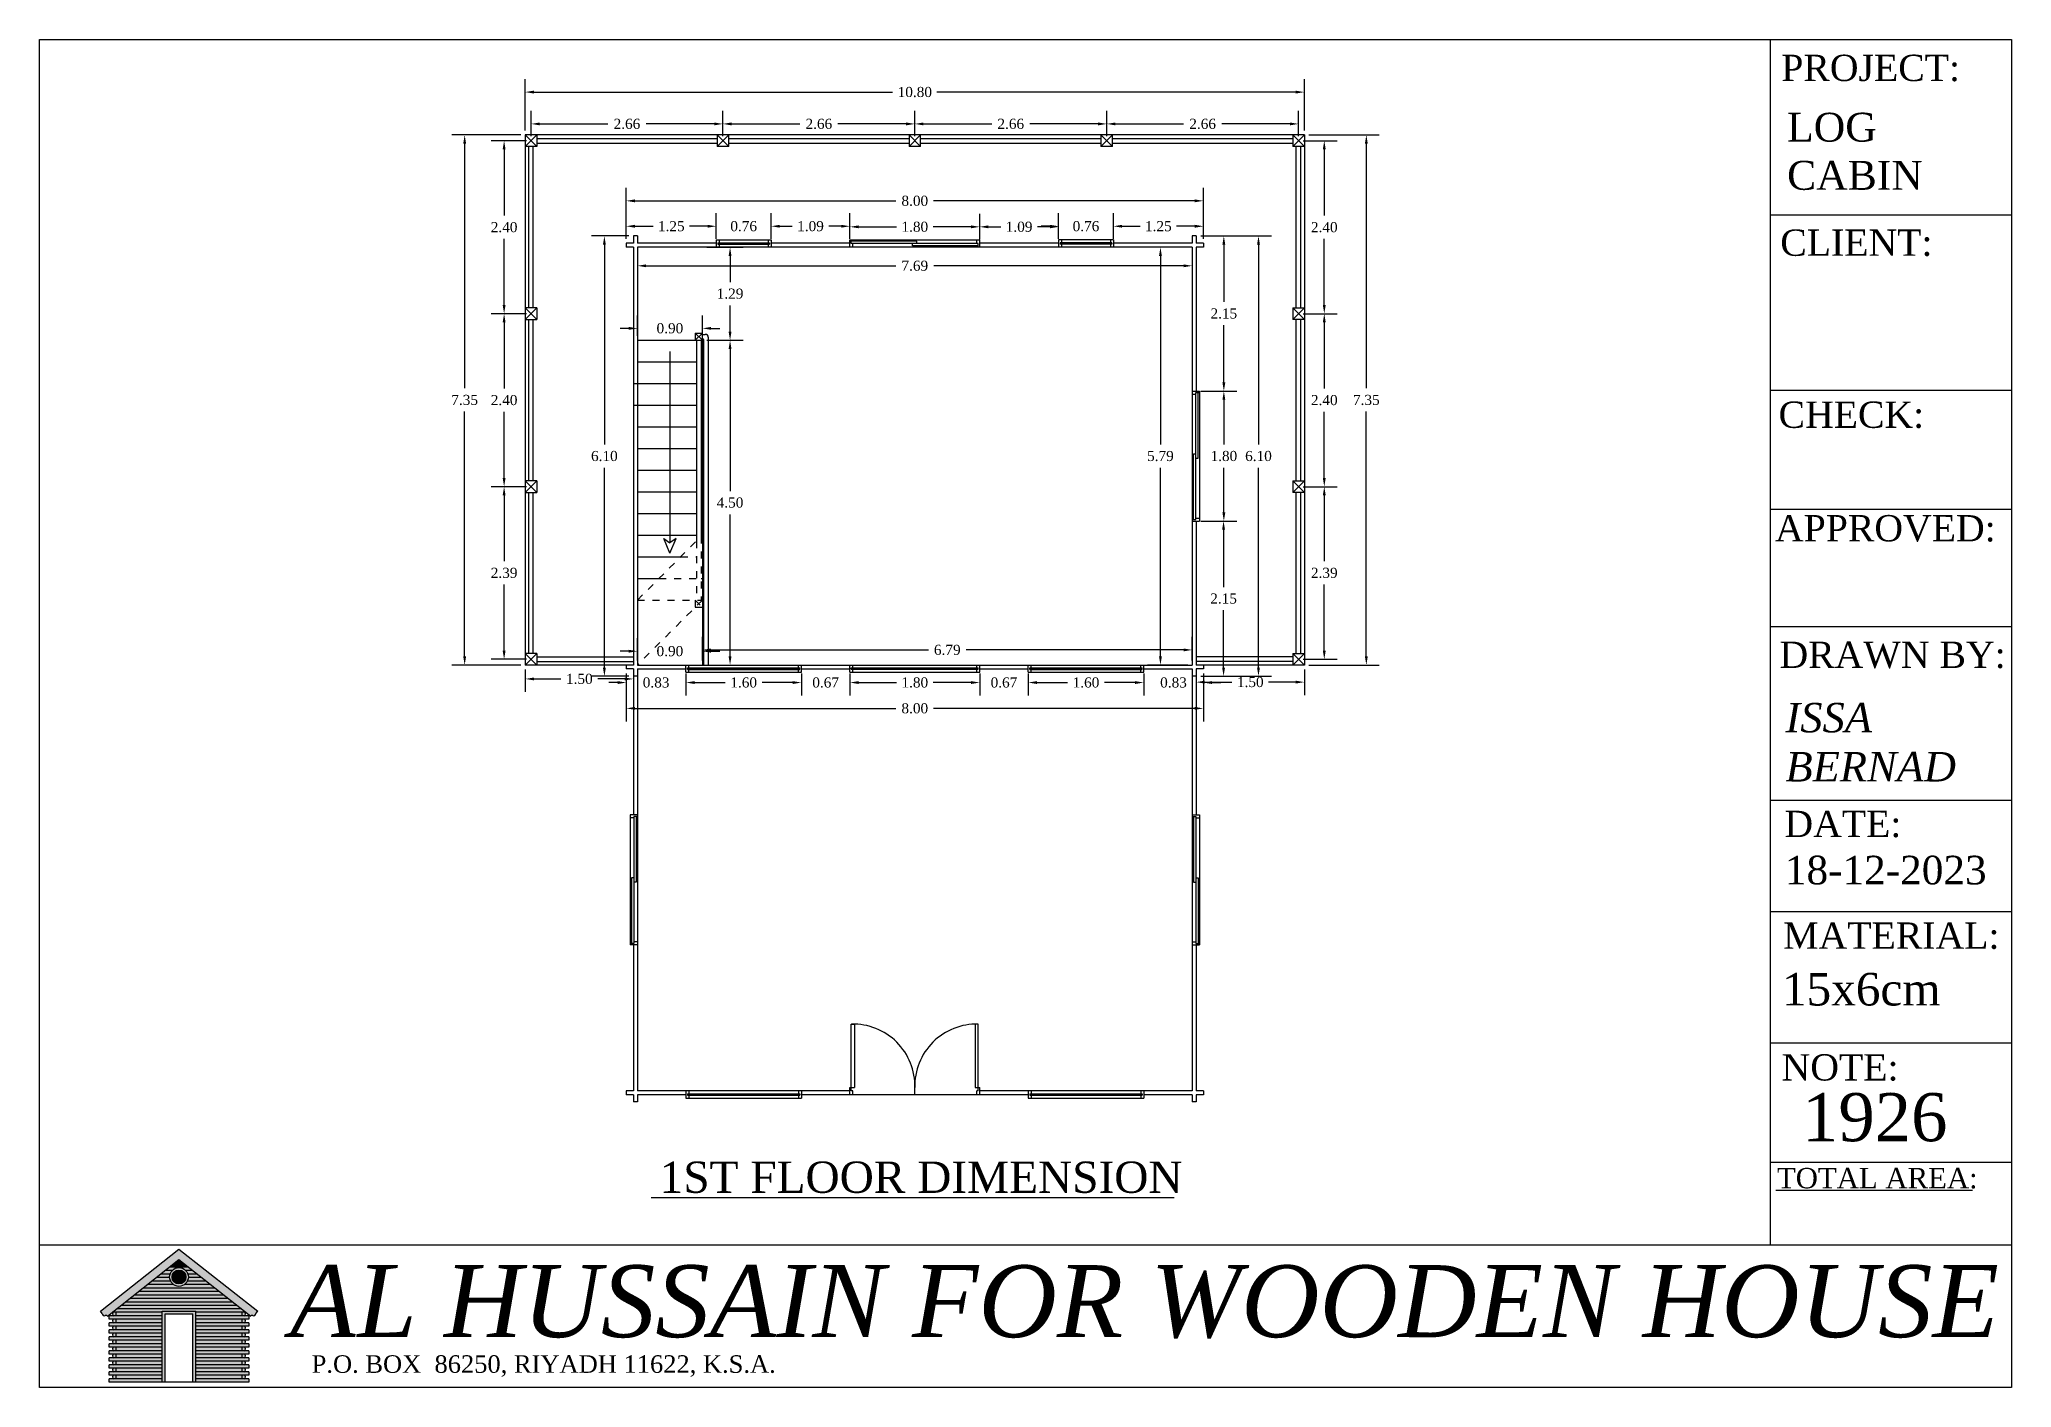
# Model space of a CAD drawing. Header units: inches. Extents: x 86794 to 87086, y 41803 to 41823.
# Drawn here: x 86911.51 to 86938.85, y 41803.46 to 41822.14 of the extents above; entities that cross this region are included whole.
import ezdxf

# ---------------------------------------------------------------- set-up
doc = ezdxf.new("R2010")
doc.units = ezdxf.units.IN
doc.header["$MEASUREMENT"] = 0
doc.linetypes.add('ACAD_ISO03W100', pattern=[30, 12, -18])
doc.styles.get("Standard").update_dxf_attribs({"font": 'times.ttf'})
doc.dimstyles.get("Standard").update_dxf_attribs({"dimtxt": 0.14, "dimasz": 0.12, "dimexe": 0.18, "dimexo": 0.0625, "dimgap": 0.09, "dimtad": 0, "dimtih": 1, "dimtoh": 1, "dimzin": 0, "dimdsep": 46, "dimtxsty": 'Standard', "dimcen": 0.09, "dimadec": 0, "dimazin": 0, "dimtfac": 1, "dimtofl": 0, "dimtmove": 0, "dimatfit": 3, "dimfxl": 1, "dimtolj": 1, "dimtzin": 0, "dimarcsym": 0})

msp = doc.modelspace()

# ---------------------------------------------------------------- texts
at = {"attachment_point": 1}
for s, insert, char_height, width in [('PROJECT:', (86935.656, 41821.929), 0.3645, 28.26094), ('LOG\\PCABIN', (86935.737, 41821.125), 0.4003, 2.81237), ('{\\fTimes New Roman|b0|i0|c0|p18;CLIENT:}', (86935.642, 41819.507), 0.3645, 39.54928), ('{\\fTimes New Roman|b0|i0|c0|p18;CHECK:}', (86935.618, 41817.123), 0.3645, 39.54928), ('{\\fTimes New Roman|b0|i0|c0|p18;APPROVED:}', (86935.569, 41815.55), 0.3645, 36.18338), ('{\\fTimes New Roman|b0|i0|c0|p18;DRAWN BY:}', (86935.632, 41813.796), 0.3645, 35.26875), ('{\\fTimes New Roman|b0|i1|c0|p18;ISSA \\PBERNAD}', (86935.714, 41812.947), 0.40828, 3.80299), ('{\\fTimes New Roman|b0|i0|c0|p18;DATE:}', (86935.7, 41811.453), 0.3645, 24.8298), ('18-12-2023', (86935.706, 41810.829), 0.3968, 4.00372), ('{\\fTimes New Roman|b0|i0|c0|p18;MATERIAL:}', (86935.684, 41809.905), 0.3645, 26.84302), ('15x6cm', (86935.665, 41809.206), 0.452, 4.13325), ('{\\fTimes New Roman|b0|i0|c0|p18;NOTE:}', (86935.661, 41808.079), 0.3645, 29.97471), ('1ST FLOOR DIMENSION', (86920.108, 41806.592), 0.43408, 42.00153), ('TOTAL AREA:', (86935.596, 41806.503), 0.28218, 27.30407), ('{\\fTimes New Roman|b0|i1|c0|p18;AL HUSSAIN FOR WOODEN HOUSE}', (86914.983, 41805.156), 0.99769, 31.00795), ('{\\fTimes New Roman|b0|i0|c0|p18;P.O. BOX  86250, RIYADH 11622, K.S.A.}', (86915.284, 41803.907), 0.243, 18.20356)]:
    msp.add_mtext(s, dxfattribs=dict(at, insert=insert, char_height=char_height, width=width))
at = {"ltscale": 5, "insert": (86935.944, 41807.541), "char_height": 0.6673, "attachment_point": 1}
msp.add_mtext_dynamic_manual_height_columns('1926', width=8.64502, gutter_width=1.99, heights=[0], dxfattribs=at)

# ---------------------------------------------------------------- blocks, each defined once
blk = doc.blocks.new('*D205')
at = {"color": 0, "lineweight": -2, "ltscale": 0.006, "transparency": 16777216}
for p, q in [((86918.325, 41820.799), (86918.325, 41821.15)), ((86920.985, 41820.799), (86920.985, 41821.15)), ((86918.445, 41820.97), (86919.391, 41820.97)), ((86920.865, 41820.97), (86919.92, 41820.97))]:
    blk.add_line(p, q, dxfattribs=at)
at = {"color": 0, "ltscale": 0.006, "transparency": 16777216}
for points in [[(86918.445, 41820.99), (86918.445, 41820.95), (86918.325, 41820.97)], [(86920.865, 41820.99), (86920.865, 41820.95), (86920.985, 41820.97)]]:
    blk.add_solid(points, dxfattribs=at)
at = {"layer": 'Defpoints', "color": 0, "ltscale": 0.006, "transparency": 16777216}
for p in [(86918.325, 41820.737), (86920.985, 41820.97), (86920.985, 41820.737)]:
    blk.add_point(p, dxfattribs=at)
at = {"color": 0, "ltscale": 0.006, "transparency": 16777216, "insert": (86919.655, 41820.97), "char_height": 0.14, "attachment_point": 5}
blk.add_mtext('\\A1;2.66', dxfattribs=at)
blk = doc.blocks.new('*D206')
at = {"color": 0, "lineweight": -2, "ltscale": 0.006, "transparency": 16777216}
for p, q in [((86920.985, 41820.799), (86920.985, 41821.15)), ((86923.645, 41820.799), (86923.645, 41821.15)), ((86921.105, 41820.97), (86922.051, 41820.97)), ((86923.525, 41820.97), (86922.58, 41820.97))]:
    blk.add_line(p, q, dxfattribs=at)
at = {"color": 0, "ltscale": 0.006, "transparency": 16777216}
for points in [[(86921.105, 41820.99), (86921.105, 41820.95), (86920.985, 41820.97)], [(86923.525, 41820.99), (86923.525, 41820.95), (86923.645, 41820.97)]]:
    blk.add_solid(points, dxfattribs=at)
at = {"layer": 'Defpoints', "color": 0, "ltscale": 0.006, "transparency": 16777216}
for p in [(86920.985, 41820.737), (86923.645, 41820.97), (86923.645, 41820.737)]:
    blk.add_point(p, dxfattribs=at)
at = {"color": 0, "ltscale": 0.006, "transparency": 16777216, "insert": (86922.315, 41820.97), "char_height": 0.14, "attachment_point": 5}
blk.add_mtext('\\A1;2.66', dxfattribs=at)
blk = doc.blocks.new('*D200')
at = {"color": 0, "lineweight": -2, "ltscale": 0.006, "transparency": 16777216}
for p, q in [((86923.645, 41820.799), (86923.645, 41821.15)), ((86926.305, 41820.799), (86926.305, 41821.15)), ((86923.765, 41820.97), (86924.711, 41820.97)), ((86926.185, 41820.97), (86925.24, 41820.97))]:
    blk.add_line(p, q, dxfattribs=at)
at = {"color": 0, "ltscale": 0.006, "transparency": 16777216}
for points in [[(86923.765, 41820.99), (86923.765, 41820.95), (86923.645, 41820.97)], [(86926.185, 41820.99), (86926.185, 41820.95), (86926.305, 41820.97)]]:
    blk.add_solid(points, dxfattribs=at)
at = {"layer": 'Defpoints', "color": 0, "ltscale": 0.006, "transparency": 16777216}
for p in [(86923.645, 41820.737), (86926.305, 41820.97), (86926.305, 41820.737)]:
    blk.add_point(p, dxfattribs=at)
at = {"color": 0, "ltscale": 0.006, "transparency": 16777216, "insert": (86924.975, 41820.97), "char_height": 0.14, "attachment_point": 5}
blk.add_mtext('\\A1;2.66', dxfattribs=at)
blk = doc.blocks.new('*D201')
at = {"color": 0, "lineweight": -2, "ltscale": 0.006, "transparency": 16777216}
for p, q in [((86926.305, 41820.799), (86926.305, 41821.15)), ((86928.965, 41820.799), (86928.965, 41821.15)), ((86926.425, 41820.97), (86927.371, 41820.97)), ((86928.845, 41820.97), (86927.9, 41820.97))]:
    blk.add_line(p, q, dxfattribs=at)
at = {"color": 0, "ltscale": 0.006, "transparency": 16777216}
for points in [[(86926.425, 41820.99), (86926.425, 41820.95), (86926.305, 41820.97)], [(86928.845, 41820.99), (86928.845, 41820.95), (86928.965, 41820.97)]]:
    blk.add_solid(points, dxfattribs=at)
at = {"layer": 'Defpoints', "color": 0, "ltscale": 0.006, "transparency": 16777216}
for p in [(86926.305, 41820.737), (86928.965, 41820.97), (86928.965, 41820.737)]:
    blk.add_point(p, dxfattribs=at)
at = {"color": 0, "ltscale": 0.006, "transparency": 16777216, "insert": (86927.635, 41820.97), "char_height": 0.14, "attachment_point": 5}
blk.add_mtext('\\A1;2.66', dxfattribs=at)
blk = doc.blocks.new('*D202')
at = {"color": 0, "lineweight": -2, "ltscale": 0.006, "transparency": 16777216}
for p, q in [((86918.245, 41820.879), (86918.245, 41821.591)), ((86929.045, 41820.879), (86929.045, 41821.591)), ((86918.365, 41821.411), (86923.338, 41821.411)), ((86928.925, 41821.411), (86923.952, 41821.411))]:
    blk.add_line(p, q, dxfattribs=at)
at = {"color": 0, "ltscale": 0.006, "transparency": 16777216}
for points in [[(86918.365, 41821.431), (86918.365, 41821.391), (86918.245, 41821.411)], [(86928.925, 41821.431), (86928.925, 41821.391), (86929.045, 41821.411)]]:
    blk.add_solid(points, dxfattribs=at)
at = {"layer": 'Defpoints', "color": 0, "ltscale": 0.006, "transparency": 16777216}
for p in [(86918.245, 41821.411), (86918.245, 41820.817), (86929.045, 41820.817)]:
    blk.add_point(p, dxfattribs=at)
at = {"color": 0, "ltscale": 0.006, "transparency": 16777216, "insert": (86923.645, 41821.411), "char_height": 0.14, "attachment_point": 5}
blk.add_mtext('\\A1;10.80', dxfattribs=at)
blk = doc.blocks.new('*D203')
at = {"color": 0, "lineweight": -2, "ltscale": 0.006, "transparency": 16777216}
for p, q in [((86918.263, 41820.737), (86917.772, 41820.737)), ((86917.952, 41820.617), (86917.952, 41819.7)), ((86917.952, 41818.46), (86917.952, 41819.377)), ((86918.263, 41818.34), (86917.772, 41818.34))]:
    blk.add_line(p, q, dxfattribs=at)
at = {"color": 0, "ltscale": 0.006, "transparency": 16777216}
for points in [[(86917.932, 41820.617), (86917.972, 41820.617), (86917.952, 41820.737)], [(86917.932, 41818.46), (86917.972, 41818.46), (86917.952, 41818.34)]]:
    blk.add_solid(points, dxfattribs=at)
at = {"layer": 'Defpoints', "color": 0, "ltscale": 0.006, "transparency": 16777216}
for p in [(86918.325, 41820.737), (86917.952, 41818.34), (86918.325, 41818.34)]:
    blk.add_point(p, dxfattribs=at)
at = {"color": 0, "ltscale": 0.006, "transparency": 16777216, "insert": (86917.952, 41819.538), "char_height": 0.14, "attachment_point": 5}
blk.add_mtext('\\A1;2.40', dxfattribs=at)
blk = doc.blocks.new('*D204')
at = {"color": 0, "lineweight": -2, "ltscale": 0.006, "transparency": 16777216}
for p, q in [((86918.263, 41818.34), (86917.772, 41818.34)), ((86917.952, 41818.22), (86917.952, 41817.303)), ((86917.952, 41816.063), (86917.952, 41816.98)), ((86918.263, 41815.943), (86917.772, 41815.943))]:
    blk.add_line(p, q, dxfattribs=at)
at = {"color": 0, "ltscale": 0.006, "transparency": 16777216}
for points in [[(86917.932, 41818.22), (86917.972, 41818.22), (86917.952, 41818.34)], [(86917.932, 41816.063), (86917.972, 41816.063), (86917.952, 41815.943)]]:
    blk.add_solid(points, dxfattribs=at)
at = {"layer": 'Defpoints', "color": 0, "ltscale": 0.006, "transparency": 16777216}
for p in [(86918.325, 41818.34), (86917.952, 41815.943), (86918.325, 41815.943)]:
    blk.add_point(p, dxfattribs=at)
at = {"color": 0, "ltscale": 0.006, "transparency": 16777216, "insert": (86917.952, 41817.142), "char_height": 0.14, "attachment_point": 5}
blk.add_mtext('\\A1;2.40', dxfattribs=at)
blk = doc.blocks.new('*D227')
at = {"color": 0, "lineweight": -2, "ltscale": 0.006, "transparency": 16777216}
for p, q in [((86918.263, 41815.943), (86917.772, 41815.943)), ((86917.952, 41815.823), (86917.952, 41814.909)), ((86917.952, 41813.672), (86917.952, 41814.586)), ((86918.263, 41813.552), (86917.772, 41813.552))]:
    blk.add_line(p, q, dxfattribs=at)
at = {"color": 0, "ltscale": 0.006, "transparency": 16777216}
for points in [[(86917.932, 41815.823), (86917.972, 41815.823), (86917.952, 41815.943)], [(86917.932, 41813.672), (86917.972, 41813.672), (86917.952, 41813.552)]]:
    blk.add_solid(points, dxfattribs=at)
at = {"layer": 'Defpoints', "color": 0, "ltscale": 0.006, "transparency": 16777216}
for p in [(86917.952, 41815.943), (86918.325, 41815.943), (86918.325, 41813.552)]:
    blk.add_point(p, dxfattribs=at)
at = {"color": 0, "ltscale": 0.006, "transparency": 16777216, "insert": (86917.952, 41814.748), "char_height": 0.14, "attachment_point": 5}
blk.add_mtext('\\A1;2.39', dxfattribs=at)
blk = doc.blocks.new('*D228')
at = {"color": 0, "lineweight": -2, "ltscale": 0.006, "transparency": 16777216}
for p, q in [((86918.183, 41820.817), (86917.225, 41820.817)), ((86917.405, 41820.697), (86917.405, 41817.306)), ((86917.405, 41813.592), (86917.405, 41816.983)), ((86918.183, 41813.472), (86917.225, 41813.472))]:
    blk.add_line(p, q, dxfattribs=at)
at = {"color": 0, "ltscale": 0.006, "transparency": 16777216}
for points in [[(86917.385, 41820.697), (86917.425, 41820.697), (86917.405, 41820.817)], [(86917.385, 41813.592), (86917.425, 41813.592), (86917.405, 41813.472)]]:
    blk.add_solid(points, dxfattribs=at)
at = {"layer": 'Defpoints', "color": 0, "ltscale": 0.006, "transparency": 16777216}
for p in [(86917.405, 41820.817), (86918.245, 41820.817), (86918.245, 41813.472)]:
    blk.add_point(p, dxfattribs=at)
at = {"color": 0, "ltscale": 0.006, "transparency": 16777216, "insert": (86917.405, 41817.144), "char_height": 0.14, "attachment_point": 5}
blk.add_mtext('\\A1;7.35', dxfattribs=at)
blk = doc.blocks.new('*D229')
at = {"color": 0, "lineweight": -2, "ltscale": 0.006, "transparency": 16777216}
for p, q in [((86929.028, 41815.943), (86929.501, 41815.943)), ((86929.321, 41815.823), (86929.321, 41814.909)), ((86929.321, 41813.672), (86929.321, 41814.586)), ((86929.028, 41813.552), (86929.501, 41813.552))]:
    blk.add_line(p, q, dxfattribs=at)
at = {"color": 0, "ltscale": 0.006, "transparency": 16777216}
for points in [[(86929.301, 41815.823), (86929.341, 41815.823), (86929.321, 41815.943)], [(86929.301, 41813.672), (86929.341, 41813.672), (86929.321, 41813.552)]]:
    blk.add_solid(points, dxfattribs=at)
at = {"layer": 'Defpoints', "color": 0, "ltscale": 0.006, "transparency": 16777216}
for p in [(86928.965, 41815.943), (86929.321, 41815.943), (86928.965, 41813.552)]:
    blk.add_point(p, dxfattribs=at)
at = {"color": 0, "ltscale": 0.006, "transparency": 16777216, "insert": (86929.321, 41814.748), "char_height": 0.14, "attachment_point": 5}
blk.add_mtext('\\A1;2.39', dxfattribs=at)
blk = doc.blocks.new('*D230')
at = {"color": 0, "lineweight": -2, "ltscale": 0.006, "transparency": 16777216}
for p, q in [((86929.028, 41818.34), (86929.501, 41818.34)), ((86929.321, 41818.22), (86929.321, 41817.303)), ((86929.321, 41816.063), (86929.321, 41816.98)), ((86929.028, 41815.943), (86929.501, 41815.943))]:
    blk.add_line(p, q, dxfattribs=at)
at = {"color": 0, "ltscale": 0.006, "transparency": 16777216}
for points in [[(86929.301, 41818.22), (86929.341, 41818.22), (86929.321, 41818.34)], [(86929.301, 41816.063), (86929.341, 41816.063), (86929.321, 41815.943)]]:
    blk.add_solid(points, dxfattribs=at)
at = {"layer": 'Defpoints', "color": 0, "ltscale": 0.006, "transparency": 16777216}
for p in [(86928.965, 41818.34), (86929.321, 41818.34), (86928.965, 41815.943)]:
    blk.add_point(p, dxfattribs=at)
at = {"color": 0, "ltscale": 0.006, "transparency": 16777216, "insert": (86929.321, 41817.142), "char_height": 0.14, "attachment_point": 5}
blk.add_mtext('\\A1;2.40', dxfattribs=at)
blk = doc.blocks.new('*D231')
at = {"color": 0, "lineweight": -2, "ltscale": 0.006, "transparency": 16777216}
for p, q in [((86929.028, 41820.737), (86929.501, 41820.737)), ((86929.321, 41820.617), (86929.321, 41819.7)), ((86929.321, 41818.46), (86929.321, 41819.377)), ((86929.028, 41818.34), (86929.501, 41818.34))]:
    blk.add_line(p, q, dxfattribs=at)
at = {"color": 0, "ltscale": 0.006, "transparency": 16777216}
for points in [[(86929.301, 41820.617), (86929.341, 41820.617), (86929.321, 41820.737)], [(86929.301, 41818.46), (86929.341, 41818.46), (86929.321, 41818.34)]]:
    blk.add_solid(points, dxfattribs=at)
at = {"layer": 'Defpoints', "color": 0, "ltscale": 0.006, "transparency": 16777216}
for p in [(86928.965, 41820.737), (86929.321, 41820.737), (86928.965, 41818.34)]:
    blk.add_point(p, dxfattribs=at)
at = {"color": 0, "ltscale": 0.006, "transparency": 16777216, "insert": (86929.321, 41819.538), "char_height": 0.14, "attachment_point": 5}
blk.add_mtext('\\A1;2.40', dxfattribs=at)
blk = doc.blocks.new('*D215')
at = {"color": 0, "lineweight": -2, "ltscale": 0.006, "transparency": 16777216}
for p, q in [((86929.108, 41820.817), (86930.084, 41820.817)), ((86929.904, 41820.697), (86929.904, 41817.306)), ((86929.904, 41813.592), (86929.904, 41816.983)), ((86929.108, 41813.472), (86930.084, 41813.472))]:
    blk.add_line(p, q, dxfattribs=at)
at = {"color": 0, "ltscale": 0.006, "transparency": 16777216}
for points in [[(86929.884, 41820.697), (86929.924, 41820.697), (86929.904, 41820.817)], [(86929.884, 41813.592), (86929.924, 41813.592), (86929.904, 41813.472)]]:
    blk.add_solid(points, dxfattribs=at)
at = {"layer": 'Defpoints', "color": 0, "ltscale": 0.006, "transparency": 16777216}
for p in [(86929.045, 41820.817), (86929.045, 41813.472), (86929.904, 41813.472)]:
    blk.add_point(p, dxfattribs=at)
at = {"color": 0, "ltscale": 0.006, "transparency": 16777216, "insert": (86929.904, 41817.144), "char_height": 0.14, "attachment_point": 5}
blk.add_mtext('\\A1;7.35', dxfattribs=at)
blk = doc.blocks.new('*D216')
at = {"color": 0, "lineweight": -2, "ltscale": 0.006, "transparency": 16777216}
for p, q in [((86927.545, 41813.409), (86927.545, 41813.055)), ((86929.045, 41813.409), (86929.045, 41813.055)), ((86927.665, 41813.235), (86928.04, 41813.235)), ((86928.925, 41813.235), (86928.55, 41813.235))]:
    blk.add_line(p, q, dxfattribs=at)
at = {"color": 0, "ltscale": 0.006, "transparency": 16777216}
for points in [[(86927.665, 41813.255), (86927.665, 41813.215), (86927.545, 41813.235)], [(86928.925, 41813.255), (86928.925, 41813.215), (86929.045, 41813.235)]]:
    blk.add_solid(points, dxfattribs=at)
at = {"layer": 'Defpoints', "color": 0, "ltscale": 0.006, "transparency": 16777216}
for p in [(86927.545, 41813.472), (86929.045, 41813.472), (86929.045, 41813.235)]:
    blk.add_point(p, dxfattribs=at)
at = {"color": 0, "ltscale": 0.006, "transparency": 16777216, "insert": (86928.295, 41813.235), "char_height": 0.14, "attachment_point": 5}
blk.add_mtext('\\A1;1.50', dxfattribs=at)
blk = doc.blocks.new('*D217')
at = {"color": 0, "lineweight": -2, "ltscale": 0.006, "transparency": 16777216}
for p, q in [((86918.245, 41813.409), (86918.245, 41813.099)), ((86919.745, 41813.409), (86919.745, 41813.099)), ((86918.365, 41813.279), (86918.74, 41813.279)), ((86919.625, 41813.279), (86919.25, 41813.279))]:
    blk.add_line(p, q, dxfattribs=at)
at = {"color": 0, "ltscale": 0.006, "transparency": 16777216}
for points in [[(86918.365, 41813.299), (86918.365, 41813.259), (86918.245, 41813.279)], [(86919.625, 41813.299), (86919.625, 41813.259), (86919.745, 41813.279)]]:
    blk.add_solid(points, dxfattribs=at)
at = {"layer": 'Defpoints', "color": 0, "ltscale": 0.006, "transparency": 16777216}
for p in [(86918.245, 41813.472), (86919.745, 41813.472), (86919.745, 41813.279)]:
    blk.add_point(p, dxfattribs=at)
at = {"color": 0, "ltscale": 0.006, "transparency": 16777216, "insert": (86918.995, 41813.279), "char_height": 0.14, "attachment_point": 5}
blk.add_mtext('\\A1;1.50', dxfattribs=at)
blk = doc.blocks.new('*D218')
at = {"color": 0, "lineweight": -2, "ltscale": 0.006, "transparency": 16777216}
for p, q in [((86919.683, 41819.417), (86919.162, 41819.417)), ((86919.342, 41819.297), (86919.342, 41816.528)), ((86919.342, 41813.437), (86919.342, 41816.205)), ((86919.683, 41813.317), (86919.162, 41813.317))]:
    blk.add_line(p, q, dxfattribs=at)
at = {"color": 0, "ltscale": 0.006, "transparency": 16777216}
for points in [[(86919.322, 41819.297), (86919.362, 41819.297), (86919.342, 41819.417)], [(86919.322, 41813.437), (86919.362, 41813.437), (86919.342, 41813.317)]]:
    blk.add_solid(points, dxfattribs=at)
at = {"layer": 'Defpoints', "color": 0, "ltscale": 0.006, "transparency": 16777216}
for p in [(86919.342, 41819.417), (86919.745, 41819.417), (86919.745, 41813.317)]:
    blk.add_point(p, dxfattribs=at)
at = {"color": 0, "ltscale": 0.006, "transparency": 16777216, "insert": (86919.342, 41816.367), "char_height": 0.14, "attachment_point": 5}
blk.add_mtext('\\A1;6.10', dxfattribs=at)
blk = doc.blocks.new('*D219')
at = {"color": 0, "lineweight": -2, "ltscale": 0.006, "transparency": 16777216}
for p, q in [((86919.645, 41819.379), (86919.645, 41819.732)), ((86920.893, 41819.379), (86920.893, 41819.732)), ((86919.765, 41819.552), (86920.017, 41819.552)), ((86920.773, 41819.552), (86920.521, 41819.552))]:
    blk.add_line(p, q, dxfattribs=at)
at = {"color": 0, "ltscale": 0.006, "transparency": 16777216}
for points in [[(86919.765, 41819.572), (86919.765, 41819.532), (86919.645, 41819.552)], [(86920.773, 41819.572), (86920.773, 41819.532), (86920.893, 41819.552)]]:
    blk.add_solid(points, dxfattribs=at)
at = {"layer": 'Defpoints', "color": 0, "ltscale": 0.006, "transparency": 16777216}
for p in [(86920.893, 41819.552), (86919.645, 41819.317), (86920.893, 41819.317)]:
    blk.add_point(p, dxfattribs=at)
at = {"color": 0, "ltscale": 0.006, "transparency": 16777216, "insert": (86920.269, 41819.552), "char_height": 0.14, "attachment_point": 5}
blk.add_mtext('\\A1;1.25', dxfattribs=at)
blk = doc.blocks.new('*D220')
at = {"color": 0, "lineweight": -2, "ltscale": 0.006, "transparency": 16777216}
for p, q in [((86920.893, 41819.424), (86920.893, 41819.732)), ((86921.653, 41819.424), (86921.653, 41819.732)), ((86920.773, 41819.552), (86920.653, 41819.552)), ((86921.773, 41819.552), (86921.893, 41819.552))]:
    blk.add_line(p, q, dxfattribs=at)
at = {"color": 0, "ltscale": 0.006, "transparency": 16777216}
for points in [[(86920.773, 41819.572), (86920.773, 41819.532), (86920.893, 41819.552)], [(86921.773, 41819.572), (86921.773, 41819.532), (86921.653, 41819.552)]]:
    blk.add_solid(points, dxfattribs=at)
at = {"layer": 'Defpoints', "color": 0, "ltscale": 0.006, "transparency": 16777216}
for p in [(86921.653, 41819.552), (86920.893, 41819.362), (86921.653, 41819.362)]:
    blk.add_point(p, dxfattribs=at)
at = {"color": 0, "ltscale": 0.006, "transparency": 16777216, "insert": (86921.273, 41819.552), "char_height": 0.14, "attachment_point": 5}
blk.add_mtext('\\A1;0.76', dxfattribs=at)
blk = doc.blocks.new('*D221')
at = {"color": 0, "lineweight": -2, "ltscale": 0.006, "transparency": 16777216}
for p, q in [((86921.653, 41819.379), (86921.653, 41819.732)), ((86922.745, 41819.379), (86922.745, 41819.732)), ((86921.773, 41819.552), (86921.945, 41819.552)), ((86922.625, 41819.552), (86922.453, 41819.552))]:
    blk.add_line(p, q, dxfattribs=at)
at = {"color": 0, "ltscale": 0.006, "transparency": 16777216}
for points in [[(86921.773, 41819.572), (86921.773, 41819.532), (86921.653, 41819.552)], [(86922.625, 41819.572), (86922.625, 41819.532), (86922.745, 41819.552)]]:
    blk.add_solid(points, dxfattribs=at)
at = {"layer": 'Defpoints', "color": 0, "ltscale": 0.006, "transparency": 16777216}
for p in [(86922.745, 41819.552), (86921.653, 41819.317), (86922.745, 41819.317)]:
    blk.add_point(p, dxfattribs=at)
at = {"color": 0, "ltscale": 0.006, "transparency": 16777216, "insert": (86922.199, 41819.552), "char_height": 0.14, "attachment_point": 5}
blk.add_mtext('\\A1;1.09', dxfattribs=at)
blk = doc.blocks.new('*D222')
at = {"color": 0, "lineweight": -2, "ltscale": 0.006, "transparency": 16777216}
for p, q in [((86922.745, 41819.424), (86922.745, 41819.724)), ((86924.545, 41819.424), (86924.545, 41819.724)), ((86922.865, 41819.544), (86923.39, 41819.544)), ((86924.425, 41819.544), (86923.9, 41819.544))]:
    blk.add_line(p, q, dxfattribs=at)
at = {"color": 0, "ltscale": 0.006, "transparency": 16777216}
for points in [[(86922.865, 41819.564), (86922.865, 41819.524), (86922.745, 41819.544)], [(86924.425, 41819.564), (86924.425, 41819.524), (86924.545, 41819.544)]]:
    blk.add_solid(points, dxfattribs=at)
at = {"layer": 'Defpoints', "color": 0, "ltscale": 0.006, "transparency": 16777216}
for p in [(86924.545, 41819.544), (86922.745, 41819.362), (86924.545, 41819.362)]:
    blk.add_point(p, dxfattribs=at)
at = {"color": 0, "ltscale": 0.006, "transparency": 16777216, "insert": (86923.645, 41819.544), "char_height": 0.14, "attachment_point": 5}
blk.add_mtext('\\A1;1.80', dxfattribs=at)
blk = doc.blocks.new('*D223')
at = {"color": 0, "lineweight": -2, "ltscale": 0.006, "transparency": 16777216}
for p, q in [((86924.545, 41819.374), (86924.545, 41819.724)), ((86925.638, 41819.379), (86925.638, 41819.724)), ((86924.665, 41819.544), (86924.837, 41819.544)), ((86925.518, 41819.544), (86925.346, 41819.544))]:
    blk.add_line(p, q, dxfattribs=at)
at = {"color": 0, "ltscale": 0.006, "transparency": 16777216}
for points in [[(86924.665, 41819.564), (86924.665, 41819.524), (86924.545, 41819.544)], [(86925.518, 41819.564), (86925.518, 41819.524), (86925.638, 41819.544)]]:
    blk.add_solid(points, dxfattribs=at)
at = {"layer": 'Defpoints', "color": 0, "ltscale": 0.006, "transparency": 16777216}
for p in [(86925.638, 41819.544), (86924.545, 41819.312), (86925.638, 41819.317)]:
    blk.add_point(p, dxfattribs=at)
at = {"color": 0, "ltscale": 0.006, "transparency": 16777216, "insert": (86925.091, 41819.544), "char_height": 0.14, "attachment_point": 5}
blk.add_mtext('\\A1;1.09', dxfattribs=at)
blk = doc.blocks.new('*D224')
at = {"color": 0, "lineweight": -2, "ltscale": 0.006, "transparency": 16777216}
for p, q in [((86925.638, 41819.424), (86925.638, 41819.732)), ((86926.398, 41819.424), (86926.398, 41819.732)), ((86925.518, 41819.552), (86925.398, 41819.552)), ((86926.518, 41819.552), (86926.638, 41819.552))]:
    blk.add_line(p, q, dxfattribs=at)
at = {"color": 0, "ltscale": 0.006, "transparency": 16777216}
for points in [[(86925.518, 41819.572), (86925.518, 41819.532), (86925.638, 41819.552)], [(86926.518, 41819.572), (86926.518, 41819.532), (86926.398, 41819.552)]]:
    blk.add_solid(points, dxfattribs=at)
at = {"layer": 'Defpoints', "color": 0, "ltscale": 0.006, "transparency": 16777216}
for p in [(86926.398, 41819.552), (86925.638, 41819.362), (86926.398, 41819.362)]:
    blk.add_point(p, dxfattribs=at)
at = {"color": 0, "ltscale": 0.006, "transparency": 16777216, "insert": (86926.018, 41819.552), "char_height": 0.14, "attachment_point": 5}
blk.add_mtext('\\A1;0.76', dxfattribs=at)
blk = doc.blocks.new('*D225')
at = {"color": 0, "lineweight": -2, "ltscale": 0.006, "transparency": 16777216}
for p, q in [((86926.398, 41819.379), (86926.398, 41819.732)), ((86927.645, 41819.379), (86927.645, 41819.732)), ((86926.518, 41819.552), (86926.77, 41819.552)), ((86927.525, 41819.552), (86927.273, 41819.552))]:
    blk.add_line(p, q, dxfattribs=at)
at = {"color": 0, "ltscale": 0.006, "transparency": 16777216}
for points in [[(86926.518, 41819.572), (86926.518, 41819.532), (86926.398, 41819.552)], [(86927.525, 41819.572), (86927.525, 41819.532), (86927.645, 41819.552)]]:
    blk.add_solid(points, dxfattribs=at)
at = {"layer": 'Defpoints', "color": 0, "ltscale": 0.006, "transparency": 16777216}
for p in [(86927.645, 41819.552), (86926.398, 41819.317), (86927.645, 41819.317)]:
    blk.add_point(p, dxfattribs=at)
at = {"color": 0, "ltscale": 0.006, "transparency": 16777216, "insert": (86927.021, 41819.552), "char_height": 0.14, "attachment_point": 5}
blk.add_mtext('\\A1;1.25', dxfattribs=at)
blk = doc.blocks.new('*D226')
at = {"color": 0, "lineweight": -2, "ltscale": 0.006, "transparency": 16777216}
for p, q in [((86919.8, 41819.199), (86919.8, 41818.824)), ((86927.49, 41819.199), (86927.49, 41818.824)), ((86919.92, 41819.004), (86923.383, 41819.004)), ((86927.37, 41819.004), (86923.908, 41819.004))]:
    blk.add_line(p, q, dxfattribs=at)
at = {"color": 0, "ltscale": 0.006, "transparency": 16777216}
for points in [[(86919.92, 41819.024), (86919.92, 41818.984), (86919.8, 41819.004)], [(86927.37, 41819.024), (86927.37, 41818.984), (86927.49, 41819.004)]]:
    blk.add_solid(points, dxfattribs=at)
at = {"layer": 'Defpoints', "color": 0, "ltscale": 0.006, "transparency": 16777216}
for p in [(86919.8, 41819.262), (86927.49, 41819.262), (86927.49, 41819.004)]:
    blk.add_point(p, dxfattribs=at)
at = {"color": 0, "ltscale": 0.006, "transparency": 16777216, "insert": (86923.645, 41819.004), "char_height": 0.14, "attachment_point": 5}
blk.add_mtext('\\A1;7.69', dxfattribs=at)
blk = doc.blocks.new('*D207')
at = {"color": 0, "lineweight": -2, "ltscale": 0.006, "transparency": 16777216}
for p, q in [((86920.763, 41817.972), (86921.264, 41817.972)), ((86921.084, 41817.852), (86921.084, 41815.883)), ((86921.084, 41813.592), (86921.084, 41815.56)), ((86920.763, 41813.472), (86921.264, 41813.472))]:
    blk.add_line(p, q, dxfattribs=at)
at = {"color": 0, "ltscale": 0.006, "transparency": 16777216}
for points in [[(86921.064, 41817.852), (86921.104, 41817.852), (86921.084, 41817.972)], [(86921.064, 41813.592), (86921.104, 41813.592), (86921.084, 41813.472)]]:
    blk.add_solid(points, dxfattribs=at)
at = {"layer": 'Defpoints', "color": 0, "ltscale": 0.006, "transparency": 16777216}
for p in [(86920.7, 41817.972), (86920.7, 41813.472), (86921.084, 41813.472)]:
    blk.add_point(p, dxfattribs=at)
at = {"color": 0, "ltscale": 0.006, "transparency": 16777216, "insert": (86921.084, 41815.722), "char_height": 0.14, "attachment_point": 5}
blk.add_mtext('\\A1;4.50', dxfattribs=at)
blk = doc.blocks.new('*D208')
at = {"color": 0, "lineweight": -2, "ltscale": 0.006, "transparency": 16777216}
for p, q in [((86919.8, 41818.034), (86919.8, 41818.317)), ((86920.7, 41818.034), (86920.7, 41818.317)), ((86919.68, 41818.137), (86919.56, 41818.137)), ((86920.82, 41818.137), (86920.94, 41818.137))]:
    blk.add_line(p, q, dxfattribs=at)
at = {"color": 0, "ltscale": 0.006, "transparency": 16777216}
for points in [[(86919.68, 41818.157), (86919.68, 41818.117), (86919.8, 41818.137)], [(86920.82, 41818.157), (86920.82, 41818.117), (86920.7, 41818.137)]]:
    blk.add_solid(points, dxfattribs=at)
at = {"layer": 'Defpoints', "color": 0, "ltscale": 0.006, "transparency": 16777216}
for p in [(86920.7, 41818.137), (86919.8, 41817.972), (86920.7, 41817.972)]:
    blk.add_point(p, dxfattribs=at)
at = {"color": 0, "ltscale": 0.006, "transparency": 16777216, "insert": (86920.25, 41818.137), "char_height": 0.14, "attachment_point": 5}
blk.add_mtext('\\A1;0.90', dxfattribs=at)
blk = doc.blocks.new('*D210')
at = {"color": 0, "lineweight": -2, "ltscale": 0.006, "transparency": 16777216}
for p, q in [((86919.68, 41813.663), (86919.56, 41813.663)), ((86919.8, 41813.534), (86919.8, 41813.843)), ((86920.7, 41813.534), (86920.7, 41813.843)), ((86920.82, 41813.663), (86920.94, 41813.663))]:
    blk.add_line(p, q, dxfattribs=at)
at = {"color": 0, "ltscale": 0.006, "transparency": 16777216}
for points in [[(86919.68, 41813.683), (86919.68, 41813.643), (86919.8, 41813.663)], [(86920.82, 41813.683), (86920.82, 41813.643), (86920.7, 41813.663)]]:
    blk.add_solid(points, dxfattribs=at)
at = {"layer": 'Defpoints', "color": 0, "ltscale": 0.006, "transparency": 16777216}
for p in [(86920.7, 41813.663), (86919.8, 41813.472), (86920.7, 41813.472)]:
    blk.add_point(p, dxfattribs=at)
at = {"color": 0, "ltscale": 0.006, "transparency": 16777216, "insert": (86920.25, 41813.663), "char_height": 0.14, "attachment_point": 5}
blk.add_mtext('\\A1;0.90', dxfattribs=at)
blk = doc.blocks.new('*D232')
at = {"color": 0, "lineweight": -2, "ltscale": 0.006, "transparency": 16777216}
for p, q in [((86927.608, 41815.467), (86928.105, 41815.467)), ((86927.925, 41815.347), (86927.925, 41814.553)), ((86927.925, 41813.437), (86927.925, 41814.23)), ((86927.608, 41813.317), (86928.105, 41813.317))]:
    blk.add_line(p, q, dxfattribs=at)
at = {"color": 0, "ltscale": 0.006, "transparency": 16777216}
for points in [[(86927.905, 41815.347), (86927.945, 41815.347), (86927.925, 41815.467)], [(86927.905, 41813.437), (86927.945, 41813.437), (86927.925, 41813.317)]]:
    blk.add_solid(points, dxfattribs=at)
at = {"layer": 'Defpoints', "color": 0, "ltscale": 0.006, "transparency": 16777216}
for p in [(86927.545, 41815.467), (86927.925, 41815.467), (86927.545, 41813.317)]:
    blk.add_point(p, dxfattribs=at)
at = {"color": 0, "ltscale": 0.006, "transparency": 16777216, "insert": (86927.925, 41814.392), "char_height": 0.14, "attachment_point": 5}
blk.add_mtext('\\A1;2.15', dxfattribs=at)
blk = doc.blocks.new('*D233')
at = {"color": 0, "lineweight": -2, "ltscale": 0.006, "transparency": 16777216}
for p, q in [((86927.653, 41817.267), (86928.109, 41817.267)), ((86927.929, 41817.147), (86927.929, 41816.528)), ((86927.929, 41815.587), (86927.929, 41816.205)), ((86927.653, 41815.467), (86928.109, 41815.467))]:
    blk.add_line(p, q, dxfattribs=at)
at = {"color": 0, "ltscale": 0.006, "transparency": 16777216}
for points in [[(86927.909, 41817.147), (86927.949, 41817.147), (86927.929, 41817.267)], [(86927.909, 41815.587), (86927.949, 41815.587), (86927.929, 41815.467)]]:
    blk.add_solid(points, dxfattribs=at)
at = {"layer": 'Defpoints', "color": 0, "ltscale": 0.006, "transparency": 16777216}
for p in [(86927.59, 41817.267), (86927.929, 41817.267), (86927.59, 41815.467)]:
    blk.add_point(p, dxfattribs=at)
at = {"color": 0, "ltscale": 0.006, "transparency": 16777216, "insert": (86927.929, 41816.367), "char_height": 0.14, "attachment_point": 5}
blk.add_mtext('\\A1;1.80', dxfattribs=at)
blk = doc.blocks.new('*D234')
at = {"color": 0, "lineweight": -2, "ltscale": 0.006, "transparency": 16777216}
for p, q in [((86927.608, 41819.417), (86928.109, 41819.417)), ((86927.929, 41819.297), (86927.929, 41818.503)), ((86927.929, 41817.387), (86927.929, 41818.18)), ((86927.608, 41817.267), (86928.109, 41817.267))]:
    blk.add_line(p, q, dxfattribs=at)
at = {"color": 0, "ltscale": 0.006, "transparency": 16777216}
for points in [[(86927.909, 41819.297), (86927.949, 41819.297), (86927.929, 41819.417)], [(86927.909, 41817.387), (86927.949, 41817.387), (86927.929, 41817.267)]]:
    blk.add_solid(points, dxfattribs=at)
at = {"layer": 'Defpoints', "color": 0, "ltscale": 0.006, "transparency": 16777216}
for p in [(86927.545, 41819.417), (86927.929, 41819.417), (86927.545, 41817.267)]:
    blk.add_point(p, dxfattribs=at)
at = {"color": 0, "ltscale": 0.006, "transparency": 16777216, "insert": (86927.929, 41818.342), "char_height": 0.14, "attachment_point": 5}
blk.add_mtext('\\A1;2.15', dxfattribs=at)
blk = doc.blocks.new('*D235')
at = {"color": 0, "lineweight": -2, "ltscale": 0.006, "transparency": 16777216}
for p, q in [((86927.608, 41819.417), (86928.589, 41819.417)), ((86928.409, 41819.297), (86928.409, 41816.528)), ((86928.409, 41813.437), (86928.409, 41816.205)), ((86927.608, 41813.317), (86928.589, 41813.317))]:
    blk.add_line(p, q, dxfattribs=at)
at = {"color": 0, "ltscale": 0.006, "transparency": 16777216}
for points in [[(86928.389, 41819.297), (86928.429, 41819.297), (86928.409, 41819.417)], [(86928.389, 41813.437), (86928.429, 41813.437), (86928.409, 41813.317)]]:
    blk.add_solid(points, dxfattribs=at)
at = {"layer": 'Defpoints', "color": 0, "ltscale": 0.006, "transparency": 16777216}
for p in [(86927.545, 41819.417), (86928.409, 41819.417), (86927.545, 41813.317)]:
    blk.add_point(p, dxfattribs=at)
at = {"color": 0, "ltscale": 0.006, "transparency": 16777216, "insert": (86928.409, 41816.367), "char_height": 0.14, "attachment_point": 5}
blk.add_mtext('\\A1;6.10', dxfattribs=at)
blk = doc.blocks.new('*D212')
at = {"color": 0, "lineweight": -2, "ltscale": 0.006, "transparency": 16777216}
for p, q in [((86919.645, 41819.379), (86919.645, 41820.084)), ((86927.645, 41819.379), (86927.645, 41820.084)), ((86919.765, 41819.904), (86923.384, 41819.904)), ((86927.525, 41819.904), (86923.906, 41819.904))]:
    blk.add_line(p, q, dxfattribs=at)
at = {"color": 0, "ltscale": 0.006, "transparency": 16777216}
for points in [[(86919.765, 41819.924), (86919.765, 41819.884), (86919.645, 41819.904)], [(86927.525, 41819.924), (86927.525, 41819.884), (86927.645, 41819.904)]]:
    blk.add_solid(points, dxfattribs=at)
at = {"layer": 'Defpoints', "color": 0, "ltscale": 0.006, "transparency": 16777216}
for p in [(86927.645, 41819.904), (86919.645, 41819.317), (86927.645, 41819.317)]:
    blk.add_point(p, dxfattribs=at)
at = {"color": 0, "ltscale": 0.006, "transparency": 16777216, "insert": (86923.645, 41819.904), "char_height": 0.14, "attachment_point": 5}
blk.add_mtext('\\A1;8.00', dxfattribs=at)
blk = doc.blocks.new('*D213')
at = {"color": 0, "lineweight": -2, "ltscale": 0.006, "transparency": 16777216}
for p, q in [((86927.428, 41819.262), (86926.87, 41819.262)), ((86927.05, 41819.142), (86927.05, 41816.528)), ((86927.05, 41813.592), (86927.05, 41816.205)), ((86927.428, 41813.472), (86926.87, 41813.472))]:
    blk.add_line(p, q, dxfattribs=at)
at = {"color": 0, "ltscale": 0.006, "transparency": 16777216}
for points in [[(86927.03, 41819.142), (86927.07, 41819.142), (86927.05, 41819.262)], [(86927.03, 41813.592), (86927.07, 41813.592), (86927.05, 41813.472)]]:
    blk.add_solid(points, dxfattribs=at)
at = {"layer": 'Defpoints', "color": 0, "ltscale": 0.006, "transparency": 16777216}
for p in [(86927.05, 41819.262), (86927.49, 41819.262), (86927.49, 41813.472)]:
    blk.add_point(p, dxfattribs=at)
at = {"color": 0, "ltscale": 0.006, "transparency": 16777216, "insert": (86927.05, 41816.367), "char_height": 0.14, "attachment_point": 5}
blk.add_mtext('\\A1;5.79', dxfattribs=at)
blk = doc.blocks.new('*D214')
at = {"color": 0, "lineweight": -2, "ltscale": 0.006, "transparency": 16777216}
for p, q in [((86920.763, 41819.262), (86921.264, 41819.262)), ((86921.084, 41819.142), (86921.084, 41818.778)), ((86921.084, 41818.092), (86921.084, 41818.455)), ((86920.763, 41817.972), (86921.264, 41817.972))]:
    blk.add_line(p, q, dxfattribs=at)
at = {"color": 0, "ltscale": 0.006, "transparency": 16777216}
for points in [[(86921.064, 41819.142), (86921.104, 41819.142), (86921.084, 41819.262)], [(86921.064, 41818.092), (86921.104, 41818.092), (86921.084, 41817.972)]]:
    blk.add_solid(points, dxfattribs=at)
at = {"layer": 'Defpoints', "color": 0, "ltscale": 0.006, "transparency": 16777216}
for p in [(86920.7, 41819.262), (86921.084, 41819.262), (86920.7, 41817.972)]:
    blk.add_point(p, dxfattribs=at)
at = {"color": 0, "ltscale": 0.006, "transparency": 16777216, "insert": (86921.084, 41818.617), "char_height": 0.14, "attachment_point": 5}
blk.add_mtext('\\A1;1.29', dxfattribs=at)
blk = doc.blocks.new('*D336')
at = {"color": 0, "lineweight": -2, "ltscale": 0.006, "transparency": 16777216}
for p, q in [((86920.7, 41813.534), (86920.7, 41813.861)), ((86920.82, 41813.681), (86923.833, 41813.681)), ((86927.37, 41813.681), (86924.357, 41813.681)), ((86927.49, 41813.534), (86927.49, 41813.861))]:
    blk.add_line(p, q, dxfattribs=at)
at = {"color": 0, "ltscale": 0.006, "transparency": 16777216}
for points in [[(86920.82, 41813.701), (86920.82, 41813.661), (86920.7, 41813.681)], [(86927.37, 41813.701), (86927.37, 41813.661), (86927.49, 41813.681)]]:
    blk.add_solid(points, dxfattribs=at)
at = {"layer": 'Defpoints', "color": 0, "ltscale": 0.006, "transparency": 16777216}
for p in [(86927.49, 41813.681), (86920.7, 41813.472), (86927.49, 41813.472)]:
    blk.add_point(p, dxfattribs=at)
at = {"color": 0, "ltscale": 0.006, "transparency": 16777216, "insert": (86924.095, 41813.681), "char_height": 0.14, "attachment_point": 5}
blk.add_mtext('\\A1;6.79', dxfattribs=at)
blk = doc.blocks.new('*D337')
at = {"color": 0, "lineweight": -2, "ltscale": 0.006, "transparency": 16777216}
for p, q in [((86919.645, 41813.354), (86919.645, 41813.049)), ((86920.473, 41813.354), (86920.473, 41813.049)), ((86919.525, 41813.229), (86919.405, 41813.229)), ((86920.593, 41813.229), (86920.713, 41813.229))]:
    blk.add_line(p, q, dxfattribs=at)
at = {"color": 0, "ltscale": 0.006, "transparency": 16777216}
for points in [[(86919.525, 41813.249), (86919.525, 41813.209), (86919.645, 41813.229)], [(86920.593, 41813.249), (86920.593, 41813.209), (86920.473, 41813.229)]]:
    blk.add_solid(points, dxfattribs=at)
at = {"layer": 'Defpoints', "color": 0, "ltscale": 0.006, "transparency": 16777216}
for p in [(86919.645, 41813.417), (86920.473, 41813.417), (86920.473, 41813.229)]:
    blk.add_point(p, dxfattribs=at)
at = {"color": 0, "ltscale": 0.006, "transparency": 16777216, "insert": (86920.059, 41813.229), "char_height": 0.14, "attachment_point": 5}
blk.add_mtext('\\A1;0.83', dxfattribs=at)
blk = doc.blocks.new('*D338')
at = {"color": 0, "lineweight": -2, "ltscale": 0.006, "transparency": 16777216}
for p, q in [((86920.473, 41813.309), (86920.473, 41813.049)), ((86920.593, 41813.229), (86921.018, 41813.229)), ((86921.953, 41813.229), (86921.528, 41813.229)), ((86922.073, 41813.309), (86922.073, 41813.049))]:
    blk.add_line(p, q, dxfattribs=at)
at = {"color": 0, "ltscale": 0.006, "transparency": 16777216}
for points in [[(86920.593, 41813.249), (86920.593, 41813.209), (86920.473, 41813.229)], [(86921.953, 41813.249), (86921.953, 41813.209), (86922.073, 41813.229)]]:
    blk.add_solid(points, dxfattribs=at)
at = {"layer": 'Defpoints', "color": 0, "ltscale": 0.006, "transparency": 16777216}
for p in [(86920.473, 41813.372), (86922.073, 41813.372), (86922.073, 41813.229)]:
    blk.add_point(p, dxfattribs=at)
at = {"color": 0, "ltscale": 0.006, "transparency": 16777216, "insert": (86921.273, 41813.229), "char_height": 0.14, "attachment_point": 5}
blk.add_mtext('\\A1;1.60', dxfattribs=at)
blk = doc.blocks.new('*D339')
at = {"color": 0, "lineweight": -2, "ltscale": 0.006, "transparency": 16777216}
for p, q in [((86922.073, 41813.354), (86922.073, 41813.049)), ((86922.745, 41813.354), (86922.745, 41813.049)), ((86921.953, 41813.229), (86921.833, 41813.229)), ((86922.865, 41813.229), (86922.985, 41813.229))]:
    blk.add_line(p, q, dxfattribs=at)
at = {"color": 0, "ltscale": 0.006, "transparency": 16777216}
for points in [[(86921.953, 41813.249), (86921.953, 41813.209), (86922.073, 41813.229)], [(86922.865, 41813.249), (86922.865, 41813.209), (86922.745, 41813.229)]]:
    blk.add_solid(points, dxfattribs=at)
at = {"layer": 'Defpoints', "color": 0, "ltscale": 0.006, "transparency": 16777216}
for p in [(86922.073, 41813.417), (86922.745, 41813.417), (86922.745, 41813.229)]:
    blk.add_point(p, dxfattribs=at)
at = {"color": 0, "ltscale": 0.006, "transparency": 16777216, "insert": (86922.409, 41813.229), "char_height": 0.14, "attachment_point": 5}
blk.add_mtext('\\A1;0.67', dxfattribs=at)
blk = doc.blocks.new('*D340')
at = {"color": 0, "lineweight": -2, "ltscale": 0.006, "transparency": 16777216}
for p, q in [((86922.745, 41813.309), (86922.745, 41813.049)), ((86922.865, 41813.229), (86923.39, 41813.229)), ((86924.425, 41813.229), (86923.9, 41813.229)), ((86924.545, 41813.309), (86924.545, 41813.049))]:
    blk.add_line(p, q, dxfattribs=at)
at = {"color": 0, "ltscale": 0.006, "transparency": 16777216}
for points in [[(86922.865, 41813.249), (86922.865, 41813.209), (86922.745, 41813.229)], [(86924.425, 41813.249), (86924.425, 41813.209), (86924.545, 41813.229)]]:
    blk.add_solid(points, dxfattribs=at)
at = {"layer": 'Defpoints', "color": 0, "ltscale": 0.006, "transparency": 16777216}
for p in [(86922.745, 41813.372), (86924.545, 41813.372), (86924.545, 41813.229)]:
    blk.add_point(p, dxfattribs=at)
at = {"color": 0, "ltscale": 0.006, "transparency": 16777216, "insert": (86923.645, 41813.229), "char_height": 0.14, "attachment_point": 5}
blk.add_mtext('\\A1;1.80', dxfattribs=at)
blk = doc.blocks.new('*D341')
at = {"color": 0, "lineweight": -2, "ltscale": 0.006, "transparency": 16777216}
for p, q in [((86924.545, 41813.354), (86924.545, 41813.049)), ((86925.218, 41813.354), (86925.218, 41813.049)), ((86924.425, 41813.229), (86924.305, 41813.229)), ((86925.338, 41813.229), (86925.458, 41813.229))]:
    blk.add_line(p, q, dxfattribs=at)
at = {"color": 0, "ltscale": 0.006, "transparency": 16777216}
for points in [[(86924.425, 41813.249), (86924.425, 41813.209), (86924.545, 41813.229)], [(86925.338, 41813.249), (86925.338, 41813.209), (86925.218, 41813.229)]]:
    blk.add_solid(points, dxfattribs=at)
at = {"layer": 'Defpoints', "color": 0, "ltscale": 0.006, "transparency": 16777216}
for p in [(86924.545, 41813.417), (86925.218, 41813.417), (86925.218, 41813.229)]:
    blk.add_point(p, dxfattribs=at)
at = {"color": 0, "ltscale": 0.006, "transparency": 16777216, "insert": (86924.881, 41813.229), "char_height": 0.14, "attachment_point": 5}
blk.add_mtext('\\A1;0.67', dxfattribs=at)
blk = doc.blocks.new('*D342')
at = {"color": 0, "lineweight": -2, "ltscale": 0.006, "transparency": 16777216}
for p, q in [((86925.218, 41813.309), (86925.218, 41813.049)), ((86925.338, 41813.229), (86925.763, 41813.229)), ((86926.698, 41813.229), (86926.273, 41813.229)), ((86926.818, 41813.309), (86926.818, 41813.049))]:
    blk.add_line(p, q, dxfattribs=at)
at = {"color": 0, "ltscale": 0.006, "transparency": 16777216}
for points in [[(86925.338, 41813.249), (86925.338, 41813.209), (86925.218, 41813.229)], [(86926.698, 41813.249), (86926.698, 41813.209), (86926.818, 41813.229)]]:
    blk.add_solid(points, dxfattribs=at)
at = {"layer": 'Defpoints', "color": 0, "ltscale": 0.006, "transparency": 16777216}
for p in [(86925.218, 41813.372), (86926.818, 41813.372), (86926.818, 41813.229)]:
    blk.add_point(p, dxfattribs=at)
at = {"color": 0, "ltscale": 0.006, "transparency": 16777216, "insert": (86926.018, 41813.229), "char_height": 0.14, "attachment_point": 5}
blk.add_mtext('\\A1;1.60', dxfattribs=at)
blk = doc.blocks.new('*D343')
at = {"color": 0, "lineweight": -2, "ltscale": 0.006, "transparency": 16777216}
for p, q in [((86926.818, 41813.354), (86926.818, 41813.049)), ((86927.645, 41813.354), (86927.645, 41813.049)), ((86926.698, 41813.229), (86926.578, 41813.229)), ((86927.765, 41813.229), (86927.885, 41813.229))]:
    blk.add_line(p, q, dxfattribs=at)
at = {"color": 0, "ltscale": 0.006, "transparency": 16777216}
for points in [[(86926.698, 41813.249), (86926.698, 41813.209), (86926.818, 41813.229)], [(86927.765, 41813.249), (86927.765, 41813.209), (86927.645, 41813.229)]]:
    blk.add_solid(points, dxfattribs=at)
at = {"layer": 'Defpoints', "color": 0, "ltscale": 0.006, "transparency": 16777216}
for p in [(86926.818, 41813.417), (86927.645, 41813.417), (86927.645, 41813.229)]:
    blk.add_point(p, dxfattribs=at)
at = {"color": 0, "ltscale": 0.006, "transparency": 16777216, "insert": (86927.231, 41813.229), "char_height": 0.14, "attachment_point": 5}
blk.add_mtext('\\A1;0.83', dxfattribs=at)
blk = doc.blocks.new('*D344')
at = {"color": 0, "lineweight": -2, "ltscale": 0.006, "transparency": 16777216}
for p, q in [((86919.645, 41813.354), (86919.645, 41812.691)), ((86927.645, 41813.354), (86927.645, 41812.691)), ((86919.765, 41812.871), (86923.384, 41812.871)), ((86927.525, 41812.871), (86923.906, 41812.871))]:
    blk.add_line(p, q, dxfattribs=at)
at = {"color": 0, "ltscale": 0.006, "transparency": 16777216}
for points in [[(86919.765, 41812.891), (86919.765, 41812.851), (86919.645, 41812.871)], [(86927.525, 41812.891), (86927.525, 41812.851), (86927.645, 41812.871)]]:
    blk.add_solid(points, dxfattribs=at)
at = {"layer": 'Defpoints', "color": 0, "ltscale": 0.006, "transparency": 16777216}
for p in [(86919.645, 41813.417), (86927.645, 41813.417), (86927.645, 41812.871)]:
    blk.add_point(p, dxfattribs=at)
at = {"color": 0, "ltscale": 0.006, "transparency": 16777216, "insert": (86923.645, 41812.871), "char_height": 0.14, "attachment_point": 5}
blk.add_mtext('\\A1;8.00', dxfattribs=at)

# ---------------------------------------------------------------- dimensions: what is measured, and where the dimension line sits
at = {"ltscale": 0.006}
for base, p1, p2, picture, middle in [((86918.245, 41821.411), (86929.045, 41820.817), (86918.245, 41820.817), '*D202', (86923.645, 41821.411)), ((86920.985, 41820.97), (86918.325, 41820.737), (86920.985, 41820.737), '*D205', (86919.655, 41820.97)), ((86923.645, 41820.97), (86920.985, 41820.737), (86923.645, 41820.737), '*D206', (86922.315, 41820.97)), ((86926.305, 41820.97), (86923.645, 41820.737), (86926.305, 41820.737), '*D200', (86924.975, 41820.97)), ((86928.965, 41820.97), (86926.305, 41820.737), (86928.965, 41820.737), '*D201', (86927.635, 41820.97)), ((86927.645, 41819.904), (86919.645, 41819.317), (86927.645, 41819.317), '*D212', (86923.645, 41819.904)), ((86920.893, 41819.552), (86919.645, 41819.317), (86920.893, 41819.317), '*D219', (86920.269, 41819.552)), ((86921.653, 41819.552), (86920.893, 41819.362), (86921.653, 41819.362), '*D220', (86921.273, 41819.552)), ((86922.745, 41819.552), (86921.653, 41819.317), (86922.745, 41819.317), '*D221', (86922.199, 41819.552)), ((86924.545, 41819.544), (86922.745, 41819.362), (86924.545, 41819.362), '*D222', (86923.645, 41819.544)), ((86925.638, 41819.544), (86924.545, 41819.312), (86925.638, 41819.317), '*D223', (86925.091, 41819.544)), ((86926.398, 41819.552), (86925.638, 41819.362), (86926.398, 41819.362), '*D224', (86926.018, 41819.552)), ((86927.645, 41819.552), (86926.398, 41819.317), (86927.645, 41819.317), '*D225', (86927.021, 41819.552)), ((86927.49, 41819.004), (86919.8, 41819.262), (86927.49, 41819.262), '*D226', (86923.645, 41819.004)), ((86920.7, 41818.137), (86919.8, 41817.972), (86920.7, 41817.972), '*D208', (86920.25, 41818.137)), ((86920.7, 41813.663), (86919.8, 41813.472), (86920.7, 41813.472), '*D210', (86920.25, 41813.663)), ((86927.49, 41813.681), (86920.7, 41813.472), (86927.49, 41813.472), '*D336', (86924.095, 41813.681)), ((86919.745, 41813.279), (86918.245, 41813.472), (86919.745, 41813.472), '*D217', (86918.995, 41813.279)), ((86920.473, 41813.229), (86919.645, 41813.417), (86920.473, 41813.417), '*D337', (86920.059, 41813.229)), ((86927.645, 41812.871), (86919.645, 41813.417), (86927.645, 41813.417), '*D344', (86923.645, 41812.871)), ((86922.073, 41813.229), (86920.473, 41813.372), (86922.073, 41813.372), '*D338', (86921.273, 41813.229)), ((86922.745, 41813.229), (86922.073, 41813.417), (86922.745, 41813.417), '*D339', (86922.409, 41813.229)), ((86924.545, 41813.229), (86922.745, 41813.372), (86924.545, 41813.372), '*D340', (86923.645, 41813.229)), ((86925.218, 41813.229), (86924.545, 41813.417), (86925.218, 41813.417), '*D341', (86924.881, 41813.229)), ((86926.818, 41813.229), (86925.218, 41813.372), (86926.818, 41813.372), '*D342', (86926.018, 41813.229)), ((86927.645, 41813.229), (86926.818, 41813.417), (86927.645, 41813.417), '*D343', (86927.231, 41813.229)), ((86929.045, 41813.235), (86927.545, 41813.472), (86929.045, 41813.472), '*D216', (86928.295, 41813.235))]:
    dim = msp.add_linear_dim(base=base, p1=p1, p2=p2, dimstyle='Standard', dxfattribs=at)
    dim.commit()
    dim.dimension.update_dxf_attribs({"geometry": picture, "text_midpoint": middle})
for base, p1, p2, picture, middle in [((86917.405096299, 41820.816742677), (86918.245220123, 41813.471742677), (86918.245220123, 41820.816742677), '*D228', (86917.405096299, 41817.144242677)), ((86917.952, 41818.34), (86918.325, 41820.737), (86918.325, 41818.34), '*D203', (86917.952, 41819.538)), ((86929.321, 41820.737), (86928.965, 41818.34), (86928.965, 41820.737), '*D231', (86929.321, 41819.538)), ((86929.903913152, 41813.471742677), (86929.045220123, 41820.816742677), (86929.045220123, 41813.471742677), '*D215', (86929.903913152, 41817.144242677)), ((86919.342, 41819.417), (86919.745, 41813.317), (86919.745, 41819.417), '*D218', (86919.342, 41816.367)), ((86927.929, 41819.417), (86927.545, 41817.267), (86927.545, 41819.417), '*D234', (86927.929, 41818.342)), ((86928.409, 41819.417), (86927.545, 41813.317), (86927.545, 41819.417), '*D235', (86928.409, 41816.367)), ((86921.084, 41819.262), (86920.7, 41817.972), (86920.7, 41819.262), '*D214', (86921.084, 41818.617)), ((86927.05, 41819.262), (86927.49, 41813.472), (86927.49, 41819.262), '*D213', (86927.05, 41816.367)), ((86917.952, 41815.943), (86918.325, 41818.34), (86918.325, 41815.943), '*D204', (86917.952, 41817.142)), ((86929.321, 41818.34), (86928.965, 41815.943), (86928.965, 41818.34), '*D230', (86929.321, 41817.142)), ((86921.084, 41813.472), (86920.7, 41817.972), (86920.7, 41813.472), '*D207', (86921.084, 41815.722)), ((86927.929, 41817.267), (86927.59, 41815.467), (86927.59, 41817.267), '*D233', (86927.929, 41816.367)), ((86917.952, 41815.943), (86918.325, 41813.552), (86918.325, 41815.943), '*D227', (86917.952, 41814.748)), ((86929.321, 41815.943), (86928.965, 41813.552), (86928.965, 41815.943), '*D229', (86929.321, 41814.748)), ((86927.925, 41815.467), (86927.545, 41813.317), (86927.545, 41815.467), '*D232', (86927.925, 41814.392))]:
    dim = msp.add_linear_dim(base=base, p1=p1, p2=p2, angle=90, dimstyle='Standard', dxfattribs=at)
    dim.commit()
    dim.dimension.update_dxf_attribs({"geometry": picture, "text_midpoint": middle})

# ---------------------------------------------------------------- hatches: boundary and pattern name
h = msp.add_hatch(color=29)
h.paths.add_polyline_path([(86912.573, 41803.63), (86912.544, 41803.63, 0.8), (86912.544, 41803.582), (86912.573, 41803.582)])
h.paths.add_polyline_path([(86912.573, 41803.727), (86912.544, 41803.727, 0.8), (86912.544, 41803.679), (86912.573, 41803.679)])
h.paths.add_polyline_path([(86912.573, 41803.824), (86912.544, 41803.824, 0.8), (86912.544, 41803.776), (86912.573, 41803.776)])
h.paths.add_polyline_path([(86912.573, 41803.921), (86912.544, 41803.921, 0.8), (86912.544, 41803.873), (86912.573, 41803.873)])
h.paths.add_polyline_path([(86912.573, 41804.018), (86912.544, 41804.018, 0.8), (86912.544, 41803.97), (86912.573, 41803.97)])
h.paths.add_polyline_path([(86912.573, 41804.115), (86912.544, 41804.115, 0.8), (86912.544, 41804.067), (86912.573, 41804.067)])
h.paths.add_polyline_path([(86912.573, 41804.212), (86912.544, 41804.212, 0.8), (86912.544, 41804.164), (86912.573, 41804.164)])
h.paths.add_polyline_path([(86912.573, 41804.309), (86912.544, 41804.309, 0.8), (86912.544, 41804.261), (86912.573, 41804.261)])
h.paths.add_polyline_path([(86912.573, 41804.406), (86912.544, 41804.406, 0.8), (86912.544, 41804.358), (86912.573, 41804.358)])
h.paths.add_polyline_path([(86912.573, 41804.503), (86912.544, 41804.503, 0.8), (86912.544, 41804.454), (86912.573, 41804.454)], flags=17)
h.paths.add_polyline_path([(86914.347, 41803.63), (86914.318, 41803.63), (86914.318, 41803.582), (86914.347, 41803.582, 0.8)])
h.paths.add_polyline_path([(86914.347, 41803.727), (86914.318, 41803.727), (86914.318, 41803.679), (86914.347, 41803.679, 0.8)])
h.paths.add_polyline_path([(86914.347, 41803.824), (86914.318, 41803.824), (86914.318, 41803.776), (86914.347, 41803.776, 0.8)])
h.paths.add_polyline_path([(86914.347, 41803.921), (86914.318, 41803.921), (86914.318, 41803.873), (86914.347, 41803.873, 0.8)])
h.paths.add_polyline_path([(86914.347, 41804.018), (86914.318, 41804.018), (86914.318, 41803.97), (86914.347, 41803.97, 0.8)])
h.paths.add_polyline_path([(86914.347, 41804.115), (86914.318, 41804.115), (86914.318, 41804.067), (86914.347, 41804.067, 0.8)])
h.paths.add_polyline_path([(86914.347, 41804.212), (86914.318, 41804.212), (86914.318, 41804.164), (86914.347, 41804.164, 0.8)])
h.paths.add_polyline_path([(86914.347, 41804.309), (86914.318, 41804.309), (86914.318, 41804.261), (86914.347, 41804.261, 0.8)])
h.paths.add_polyline_path([(86914.347, 41804.406), (86914.318, 41804.406), (86914.318, 41804.358), (86914.347, 41804.358, 0.8)])
h.paths.add_polyline_path([(86914.347, 41804.503), (86914.318, 41804.503), (86914.318, 41804.454), (86914.347, 41804.454, 0.8)], flags=17)
h.paths.add_polyline_path([(86913.678, 41804.518), (86913.213, 41804.518), (86913.213, 41803.533), (86913.252, 41803.533), (86913.252, 41804.479), (86913.639, 41804.479), (86913.639, 41803.533), (86913.678, 41803.533)])
h.paths.add_polyline_path([(86913.576, 41804.992, 1), (86913.315, 41804.992, 1)], flags=17)
h.paths.add_polyline_path([(86913.349, 41804.992, -1), (86913.542, 41804.992, -1)], flags=16)
h.paths.add_polyline_path([(86913.445, 41805.377), (86912.355, 41804.516), (86912.379, 41804.485, 0.515525), (86912.424, 41804.458, -0.382112), (86912.452, 41804.45), (86913.445, 41805.235), (86914.439, 41804.45, -0.382112), (86914.467, 41804.458, 0.515525), (86914.512, 41804.485), (86914.536, 41804.516)])
for color, points in [(31, [(86913.512, 41805.182), (86913.379, 41805.182), (86913.317, 41805.133), (86913.574, 41805.133)]), (39, [(86913.451, 41805.23), (86913.44, 41805.23), (86913.379, 41805.182), (86913.512, 41805.182)]), (31, [(86913.364, 41804.891), (86913.01, 41804.891), (86912.949, 41804.842), (86913.942, 41804.842), (86913.881, 41804.891), (86913.527, 41804.891, -0.35103)]), (39, [(86913.537, 41805.085), (86913.635, 41805.085), (86913.574, 41805.133), (86913.317, 41805.133), (86913.256, 41805.085), (86913.354, 41805.085, -0.411961)]), (39, [(86914.188, 41804.648), (86912.703, 41804.648), (86912.642, 41804.6), (86914.249, 41804.6)]), (31, [(86914.127, 41804.697), (86912.764, 41804.697), (86912.703, 41804.648), (86914.188, 41804.648)]), (39, [(86914.065, 41804.745), (86912.826, 41804.745), (86912.764, 41804.697), (86914.127, 41804.697)]), (31, [(86914.004, 41804.794), (86912.887, 41804.794), (86912.826, 41804.745), (86914.065, 41804.745)]), (39, [(86913.942, 41804.842), (86912.949, 41804.842), (86912.887, 41804.794), (86914.004, 41804.794)]), (39, [(86914.311, 41804.551), (86912.58, 41804.551), (86912.519, 41804.503), (86913.213, 41804.503), (86913.213, 41804.518), (86913.678, 41804.518), (86913.678, 41804.503), (86914.372, 41804.503)]), (31, [(86914.249, 41804.6), (86912.642, 41804.6), (86912.58, 41804.551), (86914.311, 41804.551)])]:
    msp.add_hatch(color=color).paths.add_polyline_path(points)
h = msp.add_hatch(color=39)
h.paths.add_polyline_path([(86913.327, 41804.939), (86913.072, 41804.939), (86913.01, 41804.891), (86913.364, 41804.891, -0.119403)])
h.paths.add_polyline_path([(86913.819, 41804.939), (86913.564, 41804.939, -0.119403), (86913.527, 41804.891), (86913.881, 41804.891)])
h = msp.add_hatch(color=31)
h.paths.add_polyline_path([(86913.327, 41804.939, -0.096512), (86913.315, 41804.988), (86913.133, 41804.988), (86913.072, 41804.939)])
h.paths.add_polyline_path([(86913.576, 41804.988, -0.096512), (86913.564, 41804.939), (86913.819, 41804.939), (86913.758, 41804.988)])
h = msp.add_hatch(color=39)
h.paths.add_polyline_path([(86913.323, 41805.036), (86913.194, 41805.036), (86913.133, 41804.988), (86913.315, 41804.988, -0.008848), (86913.315, 41804.992, -0.086203)])
h.paths.add_polyline_path([(86913.697, 41805.036), (86913.568, 41805.036, -0.086203), (86913.576, 41804.992, -0.008848), (86913.576, 41804.988), (86913.758, 41804.988)])
h = msp.add_hatch(color=31)
h.paths.add_polyline_path([(86913.323, 41805.036, -0.111783), (86913.354, 41805.085), (86913.256, 41805.085), (86913.194, 41805.036)])
h.paths.add_polyline_path([(86913.537, 41805.085, -0.111783), (86913.568, 41805.036), (86913.697, 41805.036), (86913.635, 41805.085)])
h = msp.add_hatch(color=256)
h.set_gradient(color1=(127, 255, 255), one_color=1, tint=1, name='SPHERICAL')
h.paths.add_polyline_path([(86913.542, 41804.992, 1), (86913.349, 41804.992, 1)])
h = msp.add_hatch(color=39)
h.paths.add_polyline_path([(86913.213, 41804.454), (86912.476, 41804.454), (86912.476, 41804.406), (86913.213, 41804.406)])
h.paths.add_polyline_path([(86914.415, 41804.454), (86913.678, 41804.454), (86913.678, 41804.406), (86914.415, 41804.406)])
h = msp.add_hatch(color=39)
h.paths.add_polyline_path([(86913.213, 41804.309), (86913.213, 41804.358), (86912.476, 41804.358), (86912.476, 41804.309)])
h.paths.add_polyline_path([(86914.415, 41804.309), (86914.415, 41804.358), (86913.678, 41804.358), (86913.678, 41804.309)])
h = msp.add_hatch(color=31)
h.paths.add_polyline_path([(86913.213, 41804.503), (86912.573, 41804.503), (86912.573, 41804.454), (86913.213, 41804.454)])
h.paths.add_polyline_path([(86914.318, 41804.503), (86913.678, 41804.503), (86913.678, 41804.454), (86914.318, 41804.454)])
h = msp.add_hatch(color=31)
h.paths.add_polyline_path([(86913.213, 41804.406), (86912.573, 41804.406), (86912.573, 41804.358), (86913.213, 41804.358)])
h.paths.add_polyline_path([(86914.318, 41804.406), (86913.678, 41804.406), (86913.678, 41804.358), (86914.318, 41804.358)])
h = msp.add_hatch(color=39)
h.paths.add_polyline_path([(86912.476, 41804.261), (86912.476, 41804.212), (86913.213, 41804.212), (86913.213, 41804.261)])
h.paths.add_polyline_path([(86914.415, 41804.212), (86914.415, 41804.261), (86913.678, 41804.261), (86913.678, 41804.212)])
h = msp.add_hatch(color=39)
h.paths.add_polyline_path([(86913.213, 41804.164), (86912.476, 41804.164), (86912.476, 41804.115), (86913.213, 41804.115)])
h.paths.add_polyline_path([(86914.415, 41804.164), (86913.678, 41804.164), (86913.678, 41804.115), (86914.415, 41804.115)])
h = msp.add_hatch(color=39)
h.paths.add_polyline_path([(86913.213, 41804.018), (86913.213, 41804.067), (86912.476, 41804.067), (86912.476, 41804.018)])
h.paths.add_polyline_path([(86914.415, 41804.018), (86914.415, 41804.067), (86913.678, 41804.067), (86913.678, 41804.018)])
h = msp.add_hatch(color=31)
h.paths.add_polyline_path([(86913.213, 41804.309), (86912.573, 41804.309), (86912.573, 41804.261), (86913.213, 41804.261)])
h.paths.add_polyline_path([(86914.318, 41804.309), (86913.678, 41804.309), (86913.678, 41804.261), (86914.318, 41804.261)])
h = msp.add_hatch(color=31)
h.paths.add_polyline_path([(86913.213, 41804.212), (86912.573, 41804.212), (86912.573, 41804.164), (86913.213, 41804.164)])
h.paths.add_polyline_path([(86914.318, 41804.212), (86913.678, 41804.212), (86913.678, 41804.164), (86914.318, 41804.164)])
h = msp.add_hatch(color=31)
h.paths.add_polyline_path([(86913.213, 41804.115), (86912.573, 41804.115), (86912.573, 41804.067), (86913.213, 41804.067)])
h.paths.add_polyline_path([(86914.318, 41804.115), (86913.678, 41804.115), (86913.678, 41804.067), (86914.318, 41804.067)])
h = msp.add_hatch(color=39)
h.paths.add_polyline_path([(86913.213, 41803.97), (86912.476, 41803.97), (86912.476, 41803.921), (86913.213, 41803.921)])
h.paths.add_polyline_path([(86914.415, 41803.97), (86913.678, 41803.97), (86913.678, 41803.921), (86914.415, 41803.921)])
h = msp.add_hatch(color=39)
h.paths.add_polyline_path([(86913.213, 41803.824), (86913.213, 41803.873), (86912.476, 41803.873), (86912.476, 41803.824)])
h.paths.add_polyline_path([(86914.415, 41803.824), (86914.415, 41803.873), (86913.678, 41803.873), (86913.678, 41803.824)])
h = msp.add_hatch(color=31)
h.paths.add_polyline_path([(86913.213, 41804.018), (86912.573, 41804.018), (86912.573, 41803.97), (86913.213, 41803.97)])
h.paths.add_polyline_path([(86914.318, 41804.018), (86913.678, 41804.018), (86913.678, 41803.97), (86914.318, 41803.97)])
h = msp.add_hatch(color=31)
h.paths.add_polyline_path([(86913.213, 41803.921), (86912.573, 41803.921), (86912.573, 41803.873), (86913.213, 41803.873)])
h.paths.add_polyline_path([(86914.318, 41803.921), (86913.678, 41803.921), (86913.678, 41803.873), (86914.318, 41803.873)])
h = msp.add_hatch(color=31)
h.paths.add_polyline_path([(86913.213, 41803.824), (86912.573, 41803.824), (86912.573, 41803.776), (86913.213, 41803.776)])
h.paths.add_polyline_path([(86914.318, 41803.824), (86913.678, 41803.824), (86913.678, 41803.776), (86914.318, 41803.776)])
h = msp.add_hatch(color=39)
h.paths.add_polyline_path([(86913.213, 41803.776), (86912.476, 41803.776), (86912.476, 41803.727), (86913.213, 41803.727)])
h.paths.add_polyline_path([(86914.415, 41803.776), (86913.678, 41803.776), (86913.678, 41803.727), (86914.415, 41803.727)])
h = msp.add_hatch(color=39)
h.paths.add_polyline_path([(86912.476, 41803.679), (86912.476, 41803.63), (86913.213, 41803.63), (86913.213, 41803.679)])
h.paths.add_polyline_path([(86914.415, 41803.63), (86914.415, 41803.679), (86913.678, 41803.679), (86913.678, 41803.63)])
h = msp.add_hatch(color=39)
h.paths.add_polyline_path([(86913.213, 41803.582), (86912.476, 41803.582), (86912.476, 41803.533), (86913.213, 41803.533)])
h.paths.add_polyline_path([(86914.415, 41803.582), (86913.678, 41803.582), (86913.678, 41803.533), (86914.415, 41803.533)])
h = msp.add_hatch(color=31)
h.paths.add_polyline_path([(86912.573, 41803.727), (86912.573, 41803.679), (86913.213, 41803.679), (86913.213, 41803.727)])
h.paths.add_polyline_path([(86914.318, 41803.679), (86914.318, 41803.727), (86913.678, 41803.727), (86913.678, 41803.679)])
h = msp.add_hatch(color=31)
h.paths.add_polyline_path([(86913.213, 41803.582), (86913.213, 41803.63), (86912.573, 41803.63), (86912.573, 41803.582)])
h.paths.add_polyline_path([(86913.678, 41803.63), (86913.678, 41803.582), (86914.318, 41803.582), (86914.318, 41803.63)])

# ---------------------------------------------------------------- linework, layer by layer
for p, q in [((86911.511, 41822.14), (86938.848, 41822.14)), ((86911.511, 41803.46), (86911.511, 41822.14)), ((86935.507, 41805.434), (86935.507, 41822.14)), ((86938.848, 41822.14), (86938.848, 41803.46)), ((86929.045, 41820.817), (86918.245, 41820.817)), ((86918.245, 41820.817), (86918.245, 41813.472)), ((86918.405, 41820.817), (86918.405, 41820.657)), ((86920.905, 41820.817), (86920.905, 41820.657)), ((86923.565, 41820.817), (86923.565, 41820.657)), ((86926.225, 41820.817), (86926.225, 41820.657)), ((86928.885, 41820.817), (86928.885, 41820.657)), ((86929.045, 41820.817), (86929.045, 41813.472)), ((86918.405, 41820.657), (86918.245, 41820.657)), ((86921.065, 41820.657), (86920.905, 41820.657)), ((86923.725, 41820.657), (86923.565, 41820.657)), ((86926.385, 41820.657), (86926.225, 41820.657)), ((86929.045, 41820.657), (86928.885, 41820.657)), ((86935.507, 41819.71), (86938.848, 41819.71)), ((86919.8, 41819.417), (86919.745, 41819.417)), ((86919.745, 41819.417), (86919.745, 41819.317)), ((86919.8, 41819.417), (86919.8, 41819.317)), ((86927.545, 41819.417), (86927.49, 41819.417)), ((86927.49, 41819.417), (86927.49, 41819.317)), ((86927.545, 41819.417), (86927.545, 41819.317)), ((86919.745, 41819.317), (86919.645, 41819.317)), ((86919.645, 41819.317), (86919.645, 41819.262)), ((86919.745, 41819.262), (86919.645, 41819.262)), ((86919.745, 41819.262), (86919.745, 41813.472)), ((86920.893, 41819.317), (86919.8, 41819.317)), ((86927.49, 41819.262), (86919.8, 41819.262)), ((86919.8, 41819.262), (86919.8, 41813.472)), ((86922.745, 41819.317), (86921.653, 41819.317)), ((86923.675, 41819.344), (86922.765, 41819.344)), ((86924.525, 41819.312), (86922.765, 41819.312)), ((86924.525, 41819.28), (86923.615, 41819.28)), ((86925.638, 41819.317), (86924.545, 41819.317)), ((86927.49, 41819.317), (86926.398, 41819.317)), ((86927.49, 41819.262), (86927.49, 41813.472)), ((86927.645, 41819.317), (86927.545, 41819.317)), ((86927.645, 41819.262), (86927.545, 41819.262)), ((86927.545, 41819.262), (86927.545, 41817.267)), ((86927.645, 41819.317), (86927.645, 41819.262)), ((86918.405, 41818.42), (86918.405, 41818.26)), ((86928.885, 41818.42), (86928.885, 41818.26)), ((86920.7, 41817.972), (86920.7, 41813.472)), ((86919.8, 41817.672), (86920.618, 41817.672)), ((86919.745, 41817.372), (86920.618, 41817.372)), ((86927.54, 41815.487), (86927.54, 41817.247)), ((86927.572, 41816.337), (86927.572, 41817.247)), ((86935.507, 41817.28), (86938.848, 41817.28)), ((86919.745, 41817.072), (86920.618, 41817.072)), ((86919.8, 41816.772), (86920.618, 41816.772)), ((86919.8, 41816.472), (86920.618, 41816.472)), ((86920.682, 41816.472), (86920.7, 41816.472)), ((86927.508, 41815.487), (86927.508, 41816.397)), ((86919.8, 41816.172), (86920.618, 41816.172)), ((86920.682, 41816.172), (86920.7, 41816.172)), ((86918.405, 41816.023), (86918.405, 41815.863)), ((86919.8, 41815.872), (86920.618, 41815.872)), ((86920.682, 41815.872), (86920.7, 41815.872)), ((86928.885, 41816.023), (86928.885, 41815.863)), ((86919.8, 41815.572), (86920.618, 41815.572)), ((86920.682, 41815.572), (86920.7, 41815.572)), ((86935.507, 41815.632), (86938.848, 41815.632)), ((86919.8, 41815.272), (86920.618, 41815.272)), ((86920.682, 41815.272), (86920.7, 41815.272)), ((86927.545, 41815.467), (86927.545, 41813.472)), ((86919.8, 41814.972), (86920.4, 41814.972)), ((86919.8, 41814.672), (86920.1, 41814.672)), ((86935.507, 41814.008), (86938.848, 41814.008)), ((86918.405, 41813.632), (86918.405, 41813.472)), ((86928.885, 41813.632), (86928.885, 41813.472)), ((86919.745, 41813.472), (86918.245, 41813.472)), ((86919.645, 41813.472), (86919.645, 41813.417)), ((86919.745, 41813.417), (86919.645, 41813.417)), ((86919.745, 41813.417), (86919.745, 41813.317)), ((86919.8, 41813.472), (86927.49, 41813.472)), ((86919.8, 41813.417), (86919.8, 41813.317)), ((86919.8, 41813.417), (86920.473, 41813.417)), ((86920.473, 41813.372), (86922.073, 41813.372)), ((86922.073, 41813.417), (86922.745, 41813.417)), ((86922.745, 41813.372), (86924.545, 41813.372)), ((86924.545, 41813.417), (86925.218, 41813.417)), ((86925.218, 41813.372), (86926.818, 41813.372)), ((86926.818, 41813.417), (86927.49, 41813.417)), ((86927.49, 41813.417), (86927.49, 41813.317)), ((86929.045, 41813.472), (86927.545, 41813.472)), ((86927.545, 41813.417), (86927.545, 41813.317)), ((86927.645, 41813.417), (86927.545, 41813.417)), ((86927.645, 41813.472), (86927.645, 41813.417)), ((86919.8, 41813.317), (86919.745, 41813.317)), ((86927.545, 41813.317), (86927.49, 41813.317)), ((86935.507, 41811.598), (86938.848, 41811.598)), ((86935.507, 41810.056), (86938.848, 41810.056)), ((86938.848, 41808.234), (86935.507, 41808.234)), ((86935.507, 41806.581), (86938.848, 41806.581)), ((86938.848, 41805.434), (86911.511, 41805.434)), ((86938.848, 41803.46), (86911.511, 41803.46))]:
    msp.add_line(p, q)
at = {"ltscale": 0.006}
for p, q in [((86918.245, 41820.817), (86918.405, 41820.657)), ((86918.245, 41820.657), (86918.405, 41820.817)), ((86918.405, 41820.769), (86920.905, 41820.769)), ((86920.905, 41820.817), (86921.065, 41820.657)), ((86921.065, 41820.817), (86920.905, 41820.657)), ((86921.065, 41820.657), (86921.065, 41820.817)), ((86921.065, 41820.769), (86923.565, 41820.769)), ((86923.565, 41820.817), (86923.725, 41820.657)), ((86923.725, 41820.817), (86923.565, 41820.657)), ((86923.725, 41820.657), (86923.725, 41820.817)), ((86923.725, 41820.769), (86926.225, 41820.769)), ((86926.225, 41820.817), (86926.385, 41820.657)), ((86926.385, 41820.817), (86926.225, 41820.657)), ((86926.385, 41820.657), (86926.385, 41820.817)), ((86926.385, 41820.769), (86928.885, 41820.769)), ((86928.885, 41820.817), (86929.045, 41820.657)), ((86929.045, 41820.817), (86928.885, 41820.657)), ((86918.293, 41818.42), (86918.293, 41820.652)), ((86918.357, 41818.42), (86918.357, 41820.652)), ((86918.405, 41820.705), (86920.905, 41820.705)), ((86921.065, 41820.705), (86923.565, 41820.705)), ((86923.725, 41820.705), (86926.225, 41820.705)), ((86926.385, 41820.705), (86928.885, 41820.705)), ((86928.933, 41818.42), (86928.933, 41820.652)), ((86928.997, 41818.42), (86928.997, 41820.652)), ((86920.893, 41819.362), (86920.893, 41819.262)), ((86920.893, 41819.362), (86921.653, 41819.362)), ((86920.913, 41819.322), (86920.913, 41819.302)), ((86920.913, 41819.322), (86921.633, 41819.322)), ((86920.913, 41819.321), (86921.633, 41819.321)), ((86920.913, 41819.32), (86921.633, 41819.32)), ((86920.913, 41819.319), (86921.633, 41819.319)), ((86920.913, 41819.318), (86921.633, 41819.318)), ((86920.913, 41819.317), (86921.633, 41819.317)), ((86920.913, 41819.316), (86921.633, 41819.316)), ((86920.913, 41819.315), (86921.633, 41819.315)), ((86920.913, 41819.314), (86921.633, 41819.314)), ((86920.913, 41819.313), (86921.633, 41819.313)), ((86920.913, 41819.312), (86921.633, 41819.312)), ((86920.913, 41819.311), (86921.633, 41819.311)), ((86920.913, 41819.31), (86921.633, 41819.31)), ((86920.913, 41819.309), (86921.633, 41819.309)), ((86920.913, 41819.308), (86921.633, 41819.308)), ((86920.913, 41819.307), (86921.633, 41819.307)), ((86920.913, 41819.306), (86921.633, 41819.306)), ((86920.913, 41819.305), (86921.633, 41819.305)), ((86920.913, 41819.304), (86921.633, 41819.304)), ((86920.913, 41819.303), (86921.633, 41819.303)), ((86920.913, 41819.302), (86921.633, 41819.302)), ((86920.933, 41819.362), (86920.933, 41819.322)), ((86920.933, 41819.302), (86920.933, 41819.262)), ((86921.613, 41819.362), (86921.613, 41819.322)), ((86921.613, 41819.302), (86921.613, 41819.262)), ((86921.633, 41819.322), (86921.633, 41819.302)), ((86921.653, 41819.362), (86921.653, 41819.262)), ((86922.745, 41819.262), (86922.745, 41819.362)), ((86922.745, 41819.362), (86924.545, 41819.362)), ((86922.765, 41819.312), (86922.765, 41819.362)), ((86922.785, 41819.262), (86922.785, 41819.312)), ((86923.615, 41819.28), (86923.615, 41819.312)), ((86923.675, 41819.312), (86923.675, 41819.344)), ((86924.505, 41819.312), (86924.505, 41819.362)), ((86924.525, 41819.262), (86924.525, 41819.312)), ((86924.545, 41819.262), (86924.545, 41819.362)), ((86925.638, 41819.362), (86925.638, 41819.262)), ((86926.398, 41819.362), (86925.638, 41819.362)), ((86925.658, 41819.322), (86925.658, 41819.302)), ((86926.378, 41819.322), (86925.658, 41819.322)), ((86926.378, 41819.321), (86925.658, 41819.321)), ((86926.378, 41819.32), (86925.658, 41819.32)), ((86926.378, 41819.319), (86925.658, 41819.319)), ((86926.378, 41819.318), (86925.658, 41819.318)), ((86926.378, 41819.317), (86925.658, 41819.317)), ((86926.378, 41819.316), (86925.658, 41819.316)), ((86926.378, 41819.315), (86925.658, 41819.315)), ((86926.378, 41819.314), (86925.658, 41819.314)), ((86926.378, 41819.313), (86925.658, 41819.313)), ((86926.378, 41819.312), (86925.658, 41819.312)), ((86926.378, 41819.311), (86925.658, 41819.311)), ((86926.378, 41819.31), (86925.658, 41819.31)), ((86926.378, 41819.309), (86925.658, 41819.309)), ((86926.378, 41819.308), (86925.658, 41819.308)), ((86926.378, 41819.307), (86925.658, 41819.307)), ((86926.378, 41819.306), (86925.658, 41819.306)), ((86926.378, 41819.305), (86925.658, 41819.305)), ((86926.378, 41819.304), (86925.658, 41819.304)), ((86926.378, 41819.303), (86925.658, 41819.303)), ((86926.378, 41819.302), (86925.658, 41819.302)), ((86925.678, 41819.362), (86925.678, 41819.322)), ((86925.678, 41819.302), (86925.678, 41819.262)), ((86926.358, 41819.362), (86926.358, 41819.322)), ((86926.358, 41819.302), (86926.358, 41819.262)), ((86926.378, 41819.322), (86926.378, 41819.302)), ((86926.398, 41819.362), (86926.398, 41819.262)), ((86918.405, 41818.42), (86918.245, 41818.42)), ((86918.245, 41818.26), (86918.405, 41818.42)), ((86918.245, 41818.42), (86918.405, 41818.26)), ((86928.885, 41818.42), (86929.045, 41818.42)), ((86929.045, 41818.26), (86928.885, 41818.42)), ((86929.045, 41818.42), (86928.885, 41818.26)), ((86918.245, 41818.26), (86918.405, 41818.26)), ((86918.293, 41816.023), (86918.293, 41818.255)), ((86918.357, 41816.023), (86918.357, 41818.255)), ((86920.6, 41818.072), (86920.6, 41817.972)), ((86920.6, 41818.072), (86920.7, 41818.072)), ((86920.6, 41818.072), (86920.7, 41817.972)), ((86920.7, 41818.072), (86920.6, 41817.972)), ((86920.7, 41817.972), (86920.7, 41818.072)), ((86920.7, 41818.054), (86920.741, 41818.054)), ((86920.782, 41818.013), (86920.782, 41813.472)), ((86929.045, 41818.26), (86928.885, 41818.26)), ((86928.933, 41816.023), (86928.933, 41818.255)), ((86928.997, 41816.023), (86928.997, 41818.255)), ((86919.8, 41817.972), (86920.7, 41817.972)), ((86920.25, 41817.818), (86920.25, 41815.163)), ((86920.618, 41817.972), (86920.618, 41815.19)), ((86920.682, 41817.972), (86920.682, 41815.254)), ((86920.7, 41817.99), (86920.709, 41817.99)), ((86920.718, 41817.981), (86920.718, 41813.472)), ((86927.49, 41817.267), (86927.59, 41817.267)), ((86927.49, 41817.227), (86927.54, 41817.227)), ((86927.54, 41817.247), (86927.59, 41817.247)), ((86927.59, 41817.267), (86927.59, 41815.467)), ((86920.682, 41817.072), (86920.7, 41817.072)), ((86920.682, 41816.772), (86920.7, 41816.772)), ((86927.508, 41816.397), (86927.54, 41816.397)), ((86927.54, 41816.337), (86927.572, 41816.337)), ((86918.405, 41816.023), (86918.245, 41816.023)), ((86918.245, 41815.863), (86918.405, 41816.023)), ((86918.245, 41816.023), (86918.405, 41815.863)), ((86918.245, 41815.863), (86918.405, 41815.863)), ((86918.293, 41813.632), (86918.293, 41815.863)), ((86918.357, 41813.632), (86918.357, 41815.863)), ((86928.885, 41816.023), (86929.045, 41816.023)), ((86929.045, 41815.863), (86928.885, 41816.023)), ((86929.045, 41816.023), (86928.885, 41815.863)), ((86929.045, 41815.863), (86928.885, 41815.863)), ((86928.933, 41813.632), (86928.933, 41815.863)), ((86928.997, 41813.632), (86928.997, 41815.863)), ((86927.49, 41815.487), (86927.54, 41815.487)), ((86927.49, 41815.467), (86927.59, 41815.467)), ((86927.54, 41815.507), (86927.59, 41815.507)), ((86920.25, 41815.022), (86920.165, 41815.227)), ((86920.165, 41815.227), (86920.25, 41815.163)), ((86920.25, 41815.022), (86920.339, 41815.227)), ((86920.339, 41815.227), (86920.25, 41815.163)), ((86918.405, 41813.632), (86918.245, 41813.632)), ((86918.245, 41813.472), (86918.405, 41813.632)), ((86918.245, 41813.632), (86918.405, 41813.472)), ((86928.885, 41813.632), (86929.045, 41813.632)), ((86929.045, 41813.472), (86928.885, 41813.632)), ((86929.045, 41813.632), (86928.885, 41813.472)), ((86918.405, 41813.584), (86919.745, 41813.584)), ((86918.405, 41813.52), (86919.745, 41813.52)), ((86920.473, 41813.372), (86920.473, 41813.472)), ((86920.493, 41813.412), (86920.493, 41813.432)), ((86920.493, 41813.432), (86922.053, 41813.432)), ((86920.493, 41813.431), (86922.053, 41813.431)), ((86920.493, 41813.43), (86922.053, 41813.43)), ((86920.493, 41813.429), (86922.053, 41813.429)), ((86920.493, 41813.428), (86922.053, 41813.428)), ((86920.493, 41813.427), (86922.053, 41813.427)), ((86920.493, 41813.426), (86922.053, 41813.426)), ((86920.493, 41813.425), (86922.053, 41813.425)), ((86920.493, 41813.424), (86922.053, 41813.424)), ((86920.493, 41813.423), (86922.053, 41813.423)), ((86920.493, 41813.422), (86922.053, 41813.422)), ((86920.493, 41813.421), (86922.053, 41813.421)), ((86920.493, 41813.42), (86922.053, 41813.42)), ((86920.493, 41813.419), (86922.053, 41813.419)), ((86920.493, 41813.418), (86922.053, 41813.418)), ((86920.493, 41813.417), (86922.053, 41813.417)), ((86920.493, 41813.416), (86922.053, 41813.416)), ((86920.493, 41813.415), (86922.053, 41813.415)), ((86920.493, 41813.414), (86922.053, 41813.414)), ((86920.493, 41813.413), (86922.053, 41813.413)), ((86920.493, 41813.412), (86922.053, 41813.412)), ((86920.513, 41813.432), (86920.513, 41813.472)), ((86920.513, 41813.372), (86920.513, 41813.412)), ((86922.033, 41813.432), (86922.033, 41813.472)), ((86922.033, 41813.372), (86922.033, 41813.412)), ((86922.053, 41813.412), (86922.053, 41813.432)), ((86922.073, 41813.372), (86922.073, 41813.472)), ((86922.745, 41813.372), (86922.745, 41813.472)), ((86922.765, 41813.413), (86922.765, 41813.432)), ((86922.765, 41813.432), (86924.525, 41813.432)), ((86922.765, 41813.431), (86924.525, 41813.431)), ((86922.765, 41813.43), (86924.525, 41813.43)), ((86922.765, 41813.429), (86924.525, 41813.429)), ((86922.765, 41813.428), (86924.525, 41813.428)), ((86922.765, 41813.427), (86924.525, 41813.427)), ((86922.765, 41813.426), (86924.525, 41813.426)), ((86922.765, 41813.425), (86924.525, 41813.425)), ((86922.765, 41813.424), (86924.525, 41813.424)), ((86922.765, 41813.423), (86924.525, 41813.423)), ((86922.765, 41813.422), (86924.525, 41813.422)), ((86922.765, 41813.421), (86924.525, 41813.421)), ((86922.765, 41813.42), (86924.525, 41813.42)), ((86922.765, 41813.419), (86924.525, 41813.419)), ((86922.765, 41813.418), (86924.525, 41813.418)), ((86922.765, 41813.417), (86924.525, 41813.417)), ((86922.765, 41813.416), (86924.525, 41813.416)), ((86922.765, 41813.415), (86924.525, 41813.415)), ((86922.765, 41813.414), (86924.525, 41813.414)), ((86922.765, 41813.413), (86924.525, 41813.413)), ((86922.785, 41813.432), (86922.785, 41813.472)), ((86922.785, 41813.372), (86922.785, 41813.413)), ((86924.505, 41813.432), (86924.505, 41813.472)), ((86924.505, 41813.372), (86924.505, 41813.413)), ((86924.525, 41813.413), (86924.525, 41813.432)), ((86924.545, 41813.372), (86924.545, 41813.472)), ((86925.218, 41813.372), (86925.218, 41813.472)), ((86925.238, 41813.412), (86925.238, 41813.432)), ((86925.238, 41813.432), (86926.798, 41813.432)), ((86925.238, 41813.431), (86926.798, 41813.431)), ((86925.238, 41813.43), (86926.798, 41813.43)), ((86925.238, 41813.429), (86926.798, 41813.429)), ((86925.238, 41813.428), (86926.798, 41813.428)), ((86925.238, 41813.427), (86926.798, 41813.427)), ((86925.238, 41813.426), (86926.798, 41813.426)), ((86925.238, 41813.425), (86926.798, 41813.425)), ((86925.238, 41813.424), (86926.798, 41813.424)), ((86925.238, 41813.423), (86926.798, 41813.423)), ((86925.238, 41813.422), (86926.798, 41813.422)), ((86925.238, 41813.421), (86926.798, 41813.421)), ((86925.238, 41813.42), (86926.798, 41813.42)), ((86925.238, 41813.419), (86926.798, 41813.419)), ((86925.238, 41813.418), (86926.798, 41813.418)), ((86925.238, 41813.417), (86926.798, 41813.417)), ((86925.238, 41813.416), (86926.798, 41813.416)), ((86925.238, 41813.415), (86926.798, 41813.415)), ((86925.238, 41813.414), (86926.798, 41813.414)), ((86925.238, 41813.413), (86926.798, 41813.413)), ((86925.238, 41813.412), (86926.798, 41813.412)), ((86925.258, 41813.432), (86925.258, 41813.472)), ((86925.258, 41813.372), (86925.258, 41813.412)), ((86926.778, 41813.432), (86926.778, 41813.472)), ((86926.778, 41813.372), (86926.778, 41813.412)), ((86926.798, 41813.412), (86926.798, 41813.432)), ((86926.818, 41813.372), (86926.818, 41813.472)), ((86928.885, 41813.584), (86927.545, 41813.584)), ((86928.885, 41813.52), (86927.545, 41813.52))]:
    msp.add_line(p, q, dxfattribs=at)
at = {"linetype": 'ACAD_ISO03W100', "ltscale": 0.006}
for p, q in [((86920.682, 41817.672), (86920.7, 41817.672)), ((86920.682, 41817.372), (86920.7, 41817.372)), ((86919.8, 41814.372), (86920.7, 41815.272)), ((86920.618, 41815.19), (86920.618, 41814.372)), ((86920.682, 41815.254), (86920.682, 41814.372)), ((86920.4, 41814.972), (86920.618, 41814.972)), ((86920.682, 41814.972), (86920.7, 41814.972)), ((86920.1, 41814.672), (86920.618, 41814.672)), ((86920.682, 41814.672), (86920.7, 41814.672)), ((86919.8, 41814.372), (86920.7, 41814.372)), ((86920.7, 41814.372), (86919.8, 41813.472)), ((86920.6, 41814.372), (86920.6, 41814.272)), ((86920.6, 41814.372), (86920.7, 41814.272)), ((86920.6, 41814.272), (86920.7, 41814.272))]:
    msp.add_line(p, q, dxfattribs=at)
at = {"color": 252, "true_color": 0x939598}
for p, q in [((86919.745, 41813.317), (86919.745, 41811.394)), ((86919.8, 41813.317), (86919.8, 41807.572)), ((86927.49, 41813.317), (86927.49, 41807.572)), ((86927.545, 41813.317), (86927.545, 41811.394)), ((86919.8, 41811.394), (86919.7, 41811.394)), ((86919.7, 41811.394), (86919.7, 41809.594)), ((86919.75, 41811.354), (86919.7, 41811.354)), ((86919.8, 41811.374), (86919.75, 41811.374)), ((86919.75, 41811.374), (86919.75, 41809.614)), ((86919.782, 41811.374), (86919.782, 41810.464)), ((86927.49, 41811.394), (86927.59, 41811.394)), ((86927.49, 41811.374), (86927.54, 41811.374)), ((86927.508, 41811.374), (86927.508, 41810.464)), ((86927.54, 41811.374), (86927.54, 41809.614)), ((86927.54, 41811.354), (86927.59, 41811.354)), ((86927.59, 41811.394), (86927.59, 41809.594)), ((86919.75, 41810.524), (86919.718, 41810.524)), ((86919.718, 41810.524), (86919.718, 41809.614)), ((86919.782, 41810.464), (86919.75, 41810.464)), ((86927.508, 41810.464), (86927.54, 41810.464)), ((86927.54, 41810.524), (86927.572, 41810.524)), ((86927.572, 41810.524), (86927.572, 41809.614)), ((86919.75, 41809.614), (86919.7, 41809.614)), ((86919.8, 41809.594), (86919.7, 41809.594)), ((86919.745, 41809.594), (86919.745, 41807.572)), ((86919.8, 41809.634), (86919.75, 41809.634)), ((86927.49, 41809.634), (86927.54, 41809.634)), ((86927.49, 41809.594), (86927.59, 41809.594)), ((86927.54, 41809.614), (86927.59, 41809.614)), ((86927.545, 41809.594), (86927.545, 41807.572)), ((86922.765, 41807.572), (86922.765, 41808.497)), ((86922.765, 41808.497), (86922.81, 41808.497)), ((86922.81, 41808.497), (86922.81, 41807.617)), ((86924.525, 41808.497), (86924.48, 41808.497)), ((86924.48, 41808.497), (86924.48, 41807.617)), ((86924.525, 41807.572), (86924.525, 41808.497)), ((86922.745, 41807.517), (86922.745, 41807.617)), ((86922.745, 41807.617), (86922.81, 41807.617)), ((86923.645, 41807.517), (86923.645, 41807.617)), ((86924.48, 41807.617), (86924.545, 41807.617)), ((86924.545, 41807.517), (86924.545, 41807.617)), ((86919.745, 41807.572), (86919.645, 41807.572)), ((86919.645, 41807.572), (86919.645, 41807.517)), ((86919.745, 41807.517), (86919.645, 41807.517)), ((86919.745, 41807.517), (86919.745, 41807.417)), ((86919.8, 41807.417), (86919.745, 41807.417)), ((86922.745, 41807.572), (86919.8, 41807.572)), ((86920.473, 41807.517), (86919.8, 41807.517)), ((86919.8, 41807.517), (86919.8, 41807.417)), ((86920.473, 41807.572), (86920.473, 41807.472)), ((86920.473, 41807.472), (86922.073, 41807.472)), ((86920.493, 41807.532), (86920.493, 41807.512)), ((86920.493, 41807.532), (86922.053, 41807.532)), ((86920.493, 41807.531), (86922.053, 41807.531)), ((86920.493, 41807.53), (86922.053, 41807.53)), ((86920.493, 41807.529), (86922.053, 41807.529)), ((86920.493, 41807.528), (86922.053, 41807.528)), ((86920.493, 41807.527), (86922.053, 41807.527)), ((86920.493, 41807.526), (86922.053, 41807.526)), ((86920.493, 41807.525), (86922.053, 41807.525)), ((86920.493, 41807.524), (86922.053, 41807.524)), ((86920.493, 41807.523), (86922.053, 41807.523)), ((86920.493, 41807.522), (86922.053, 41807.522)), ((86920.493, 41807.521), (86922.053, 41807.521)), ((86920.493, 41807.52), (86922.053, 41807.52)), ((86920.493, 41807.519), (86922.053, 41807.519)), ((86920.493, 41807.518), (86922.053, 41807.518)), ((86920.493, 41807.517), (86922.053, 41807.517)), ((86920.493, 41807.516), (86922.053, 41807.516)), ((86920.493, 41807.515), (86922.053, 41807.515)), ((86920.493, 41807.514), (86922.053, 41807.514)), ((86920.493, 41807.513), (86922.053, 41807.513)), ((86920.493, 41807.512), (86922.053, 41807.512)), ((86920.513, 41807.572), (86920.513, 41807.532)), ((86920.513, 41807.512), (86920.513, 41807.472)), ((86922.033, 41807.572), (86922.033, 41807.532)), ((86922.033, 41807.512), (86922.033, 41807.472)), ((86922.053, 41807.532), (86922.053, 41807.512)), ((86922.073, 41807.572), (86922.073, 41807.472)), ((86925.218, 41807.517), (86922.073, 41807.517)), ((86922.785, 41807.572), (86922.765, 41807.572)), ((86922.785, 41807.517), (86922.785, 41807.572)), ((86924.525, 41807.572), (86924.505, 41807.572)), ((86924.505, 41807.517), (86924.505, 41807.572)), ((86927.49, 41807.572), (86924.545, 41807.572)), ((86925.218, 41807.572), (86925.218, 41807.472)), ((86925.218, 41807.472), (86926.818, 41807.472)), ((86925.238, 41807.532), (86925.238, 41807.512)), ((86925.238, 41807.532), (86926.798, 41807.532)), ((86925.238, 41807.531), (86926.798, 41807.531)), ((86925.238, 41807.53), (86926.798, 41807.53)), ((86925.238, 41807.529), (86926.798, 41807.529)), ((86925.238, 41807.528), (86926.798, 41807.528)), ((86925.238, 41807.527), (86926.798, 41807.527)), ((86925.238, 41807.526), (86926.798, 41807.526)), ((86925.238, 41807.525), (86926.798, 41807.525)), ((86925.238, 41807.524), (86926.798, 41807.524)), ((86925.238, 41807.523), (86926.798, 41807.523)), ((86925.238, 41807.522), (86926.798, 41807.522)), ((86925.238, 41807.521), (86926.798, 41807.521)), ((86925.238, 41807.52), (86926.798, 41807.52)), ((86925.238, 41807.519), (86926.798, 41807.519)), ((86925.238, 41807.518), (86926.798, 41807.518)), ((86925.238, 41807.517), (86926.798, 41807.517)), ((86925.238, 41807.516), (86926.798, 41807.516)), ((86925.238, 41807.515), (86926.798, 41807.515)), ((86925.238, 41807.514), (86926.798, 41807.514)), ((86925.238, 41807.513), (86926.798, 41807.513)), ((86925.238, 41807.512), (86926.798, 41807.512)), ((86925.258, 41807.572), (86925.258, 41807.532)), ((86925.258, 41807.512), (86925.258, 41807.472)), ((86926.778, 41807.572), (86926.778, 41807.532)), ((86926.778, 41807.512), (86926.778, 41807.472)), ((86926.798, 41807.532), (86926.798, 41807.512)), ((86926.818, 41807.572), (86926.818, 41807.472)), ((86927.49, 41807.517), (86926.818, 41807.517)), ((86927.49, 41807.517), (86927.49, 41807.417)), ((86927.545, 41807.417), (86927.49, 41807.417)), ((86927.645, 41807.572), (86927.545, 41807.572)), ((86927.645, 41807.517), (86927.545, 41807.517)), ((86927.545, 41807.517), (86927.545, 41807.417)), ((86927.645, 41807.572), (86927.645, 41807.517))]:
    msp.add_line(p, q, dxfattribs=at)
at = {"color": 1}
msp.add_line((86919.99, 41806.094), (86927.241, 41806.094), dxfattribs=at)
at = {"color": 1, "ltscale": 0.003}
msp.add_line((86935.579, 41806.196), (86938.309, 41806.196), dxfattribs=at)
at = {"color": 39}
for p, q in [((86912.355, 41804.516), (86913.445, 41805.377)), ((86912.452, 41804.45), (86913.445, 41805.235)), ((86913.379, 41805.182), (86913.512, 41805.182)), ((86913.44, 41805.23), (86913.451, 41805.23)), ((86913.445, 41805.377), (86914.536, 41804.516)), ((86913.445, 41805.235), (86914.439, 41804.45)), ((86913.01, 41804.891), (86913.364, 41804.891)), ((86913.072, 41804.939), (86913.327, 41804.939)), ((86913.133, 41804.988), (86913.315, 41804.988)), ((86913.194, 41805.036), (86913.323, 41805.036)), ((86913.256, 41805.085), (86913.354, 41805.085)), ((86913.317, 41805.133), (86913.574, 41805.133)), ((86913.527, 41804.891), (86913.881, 41804.891)), ((86913.537, 41805.085), (86913.635, 41805.085)), ((86913.564, 41804.939), (86913.819, 41804.939)), ((86913.568, 41805.036), (86913.697, 41805.036)), ((86913.576, 41804.988), (86913.758, 41804.988)), ((86912.703, 41804.648), (86914.188, 41804.648)), ((86912.764, 41804.697), (86914.127, 41804.697)), ((86912.826, 41804.745), (86914.065, 41804.745)), ((86912.887, 41804.794), (86914.004, 41804.794)), ((86912.949, 41804.842), (86913.942, 41804.842)), ((86912.379, 41804.485), (86912.355, 41804.516)), ((86913.213, 41804.454), (86912.476, 41804.454)), ((86912.476, 41804.406), (86912.476, 41804.454)), ((86913.213, 41804.406), (86912.476, 41804.406)), ((86913.213, 41804.358), (86912.476, 41804.358)), ((86912.476, 41804.309), (86912.476, 41804.358)), ((86913.213, 41804.503), (86912.519, 41804.503)), ((86912.573, 41804.454), (86912.573, 41804.503)), ((86912.573, 41804.358), (86912.573, 41804.406)), ((86914.311, 41804.551), (86912.58, 41804.551)), ((86912.642, 41804.6), (86914.249, 41804.6)), ((86913.213, 41803.533), (86913.213, 41804.518)), ((86913.213, 41804.518), (86913.678, 41804.518)), ((86913.252, 41803.533), (86913.252, 41804.479)), ((86913.252, 41804.479), (86913.639, 41804.479)), ((86913.639, 41803.533), (86913.639, 41804.479)), ((86913.678, 41803.533), (86913.678, 41804.518)), ((86914.372, 41804.503), (86913.678, 41804.503)), ((86914.415, 41804.454), (86913.678, 41804.454)), ((86914.415, 41804.406), (86913.678, 41804.406)), ((86914.415, 41804.358), (86913.678, 41804.358)), ((86914.318, 41804.503), (86914.318, 41804.454)), ((86914.318, 41804.406), (86914.318, 41804.358)), ((86914.415, 41804.454), (86914.415, 41804.406)), ((86914.415, 41804.358), (86914.415, 41804.309)), ((86914.512, 41804.485), (86914.536, 41804.516)), ((86913.213, 41804.309), (86912.476, 41804.309)), ((86913.213, 41804.261), (86912.476, 41804.261)), ((86912.476, 41804.212), (86912.476, 41804.261)), ((86913.213, 41804.212), (86912.476, 41804.212)), ((86913.213, 41804.164), (86912.476, 41804.164)), ((86912.476, 41804.115), (86912.476, 41804.164)), ((86913.213, 41804.115), (86912.476, 41804.115)), ((86913.213, 41804.067), (86912.476, 41804.067)), ((86912.476, 41804.018), (86912.476, 41804.067)), ((86912.573, 41804.261), (86912.573, 41804.309)), ((86912.573, 41804.164), (86912.573, 41804.212)), ((86912.573, 41804.067), (86912.573, 41804.115)), ((86914.415, 41804.309), (86913.678, 41804.309)), ((86914.415, 41804.261), (86913.678, 41804.261)), ((86914.415, 41804.212), (86913.678, 41804.212)), ((86914.415, 41804.164), (86913.678, 41804.164)), ((86914.415, 41804.115), (86913.678, 41804.115)), ((86914.415, 41804.067), (86913.678, 41804.067)), ((86914.318, 41804.309), (86914.318, 41804.261)), ((86914.318, 41804.212), (86914.318, 41804.164)), ((86914.318, 41804.115), (86914.318, 41804.067)), ((86914.415, 41804.261), (86914.415, 41804.212)), ((86914.415, 41804.164), (86914.415, 41804.115)), ((86914.415, 41804.067), (86914.415, 41804.018)), ((86913.213, 41804.018), (86912.476, 41804.018)), ((86913.213, 41803.97), (86912.476, 41803.97)), ((86912.476, 41803.921), (86912.476, 41803.97)), ((86913.213, 41803.921), (86912.476, 41803.921)), ((86913.213, 41803.873), (86912.476, 41803.873)), ((86912.476, 41803.824), (86912.476, 41803.873)), ((86913.213, 41803.824), (86912.476, 41803.824)), ((86912.573, 41803.97), (86912.573, 41804.018)), ((86912.573, 41803.873), (86912.573, 41803.921)), ((86912.573, 41803.776), (86912.573, 41803.824)), ((86914.415, 41804.018), (86913.678, 41804.018)), ((86914.415, 41803.97), (86913.678, 41803.97)), ((86914.415, 41803.921), (86913.678, 41803.921)), ((86914.415, 41803.873), (86913.678, 41803.873)), ((86914.415, 41803.824), (86913.678, 41803.824)), ((86914.318, 41804.018), (86914.318, 41803.97)), ((86914.318, 41803.921), (86914.318, 41803.873)), ((86914.318, 41803.824), (86914.318, 41803.776)), ((86914.415, 41803.97), (86914.415, 41803.921)), ((86914.415, 41803.873), (86914.415, 41803.824)), ((86913.213, 41803.776), (86912.476, 41803.776)), ((86912.476, 41803.727), (86912.476, 41803.776)), ((86913.213, 41803.727), (86912.476, 41803.727)), ((86913.213, 41803.679), (86912.476, 41803.679)), ((86912.476, 41803.63), (86912.476, 41803.679)), ((86913.213, 41803.63), (86912.476, 41803.63)), ((86913.213, 41803.582), (86912.476, 41803.582)), ((86912.476, 41803.533), (86912.476, 41803.582)), ((86914.415, 41803.533), (86912.476, 41803.533)), ((86912.573, 41803.679), (86912.573, 41803.727)), ((86912.573, 41803.582), (86912.573, 41803.63)), ((86914.415, 41803.776), (86913.678, 41803.776)), ((86914.415, 41803.727), (86913.678, 41803.727)), ((86914.415, 41803.679), (86913.678, 41803.679)), ((86914.415, 41803.63), (86913.678, 41803.63)), ((86914.415, 41803.582), (86913.678, 41803.582)), ((86914.318, 41803.727), (86914.318, 41803.679)), ((86914.318, 41803.63), (86914.318, 41803.582)), ((86914.415, 41803.776), (86914.415, 41803.727)), ((86914.415, 41803.679), (86914.415, 41803.63)), ((86914.415, 41803.582), (86914.415, 41803.533))]:
    msp.add_line(p, q, dxfattribs=at)
for radius in [0.13, 0.0966]:
    msp.add_circle((86913.445, 41804.992), radius, dxfattribs=at)
at = {"ltscale": 0.006}
for centre, radius in [((86920.741, 41818.013), 0.041), ((86920.709, 41817.981), 0.009)]:
    msp.add_arc(centre, radius, 0, 90, dxfattribs=at)
at = {"color": 252, "true_color": 0x939598}
for centre, start, end in [((86922.788, 41807.639), 358.497, 91.503), ((86924.503, 41807.639), 88.497, 181.503)]:
    msp.add_arc(centre, 0.858, start, end, dxfattribs=at)
at = {"color": 39}
for centre, radius, start, end in [((86912.411, 41804.487), 0.0323, 184.1288, 293.2177), ((86912.434, 41804.438), 0.0219, 33.3096, 116.9594), ((86912.549, 41804.479), 0.0249, 102.6804, 257.3196), ((86912.549, 41804.382), 0.0249, 102.6804, 257.3196), ((86914.342, 41804.479), 0.0249, 282.6804, 77.3196), ((86914.342, 41804.382), 0.0249, 282.6804, 77.3196), ((86914.457, 41804.438), 0.0219, 63.0406, 146.6904), ((86914.48, 41804.487), 0.0323, 246.7823, 355.8712), ((86912.549, 41804.285), 0.0249, 102.6804, 257.3196), ((86912.549, 41804.188), 0.0249, 102.6804, 257.3196), ((86912.549, 41804.091), 0.0249, 102.6804, 257.3196), ((86914.342, 41804.285), 0.0249, 282.6804, 77.3196), ((86914.342, 41804.188), 0.0249, 282.6804, 77.3196), ((86914.342, 41804.091), 0.0249, 282.6804, 77.3196), ((86912.549, 41803.994), 0.0249, 102.6804, 257.3196), ((86912.549, 41803.897), 0.0249, 102.6804, 257.3196), ((86912.549, 41803.8), 0.0249, 102.6804, 257.3196), ((86914.342, 41803.994), 0.0249, 282.6804, 77.3196), ((86914.342, 41803.897), 0.0249, 282.6804, 77.3196), ((86914.342, 41803.8), 0.0249, 282.6804, 77.3196), ((86912.549, 41803.703), 0.0249, 102.6804, 257.3196), ((86912.549, 41803.606), 0.0249, 102.6804, 257.3196), ((86914.342, 41803.703), 0.0249, 282.6804, 77.3196), ((86914.342, 41803.606), 0.0249, 282.6804, 77.3196)]:
    msp.add_arc(centre, radius, start, end, dxfattribs=at)

msp.set_redraw_order([(e.dxf.handle, doc.entitydb.next_handle()) for e in msp.query("TEXT MTEXT ATTDEF DIMENSION ARC_DIMENSION")])  # texts and dimensions are drawn at this point

doc.saveas('drawing.dxf')
